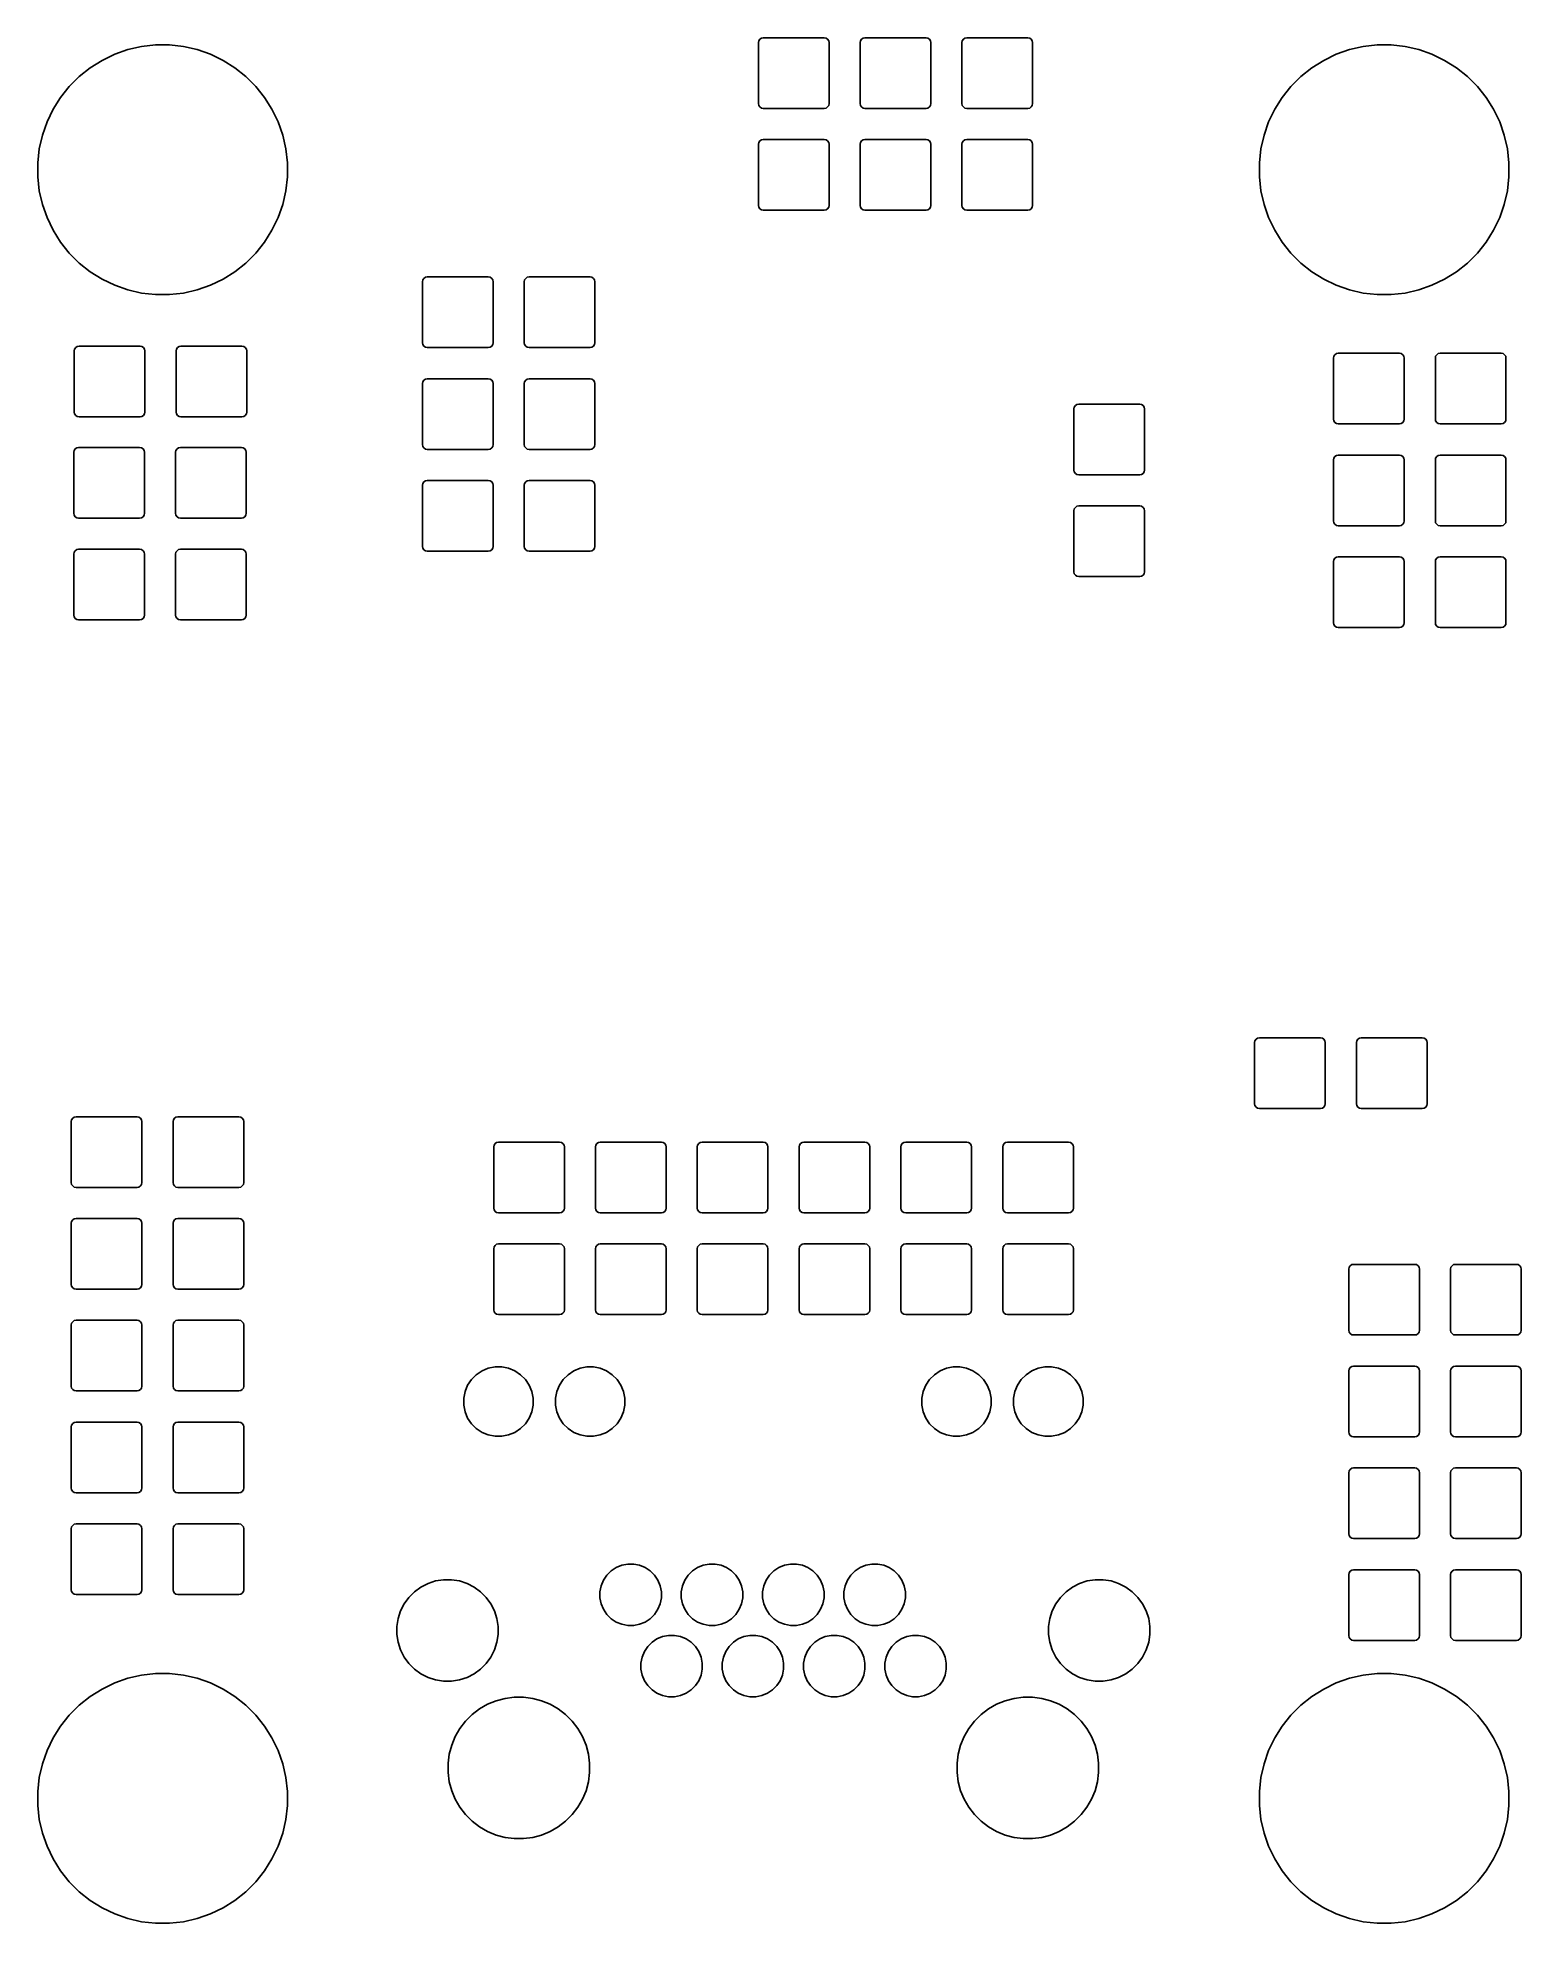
# Model space of a CAD drawing. Extents: x 0.08 to 1.53, y 0.08 to 1.93.
import ezdxf

# ---------------------------------------------------------------- set-up
doc = ezdxf.new("R2010")
doc.units = 0
doc.header["$MEASUREMENT"] = 0
doc.layers.add('BLACK', color=7, linetype='CONTINUOUS')

msp = doc.modelspace()

# ---------------------------------------------------------------- linework, layer by layer
at = {"layer": 'BLACK', "linetype": 'CONTINUOUS'}
for p, q in [((0.7853, 1.925), (0.7856, 1.9268)), ((0.7856, 1.9268), (0.7867, 1.9283)), ((0.7867, 1.9283), (0.7882, 1.9294)), ((0.7882, 1.9294), (0.79, 1.9297)), ((0.79, 1.9297), (0.85, 1.9297)), ((0.85, 1.9297), (0.8518, 1.9294)), ((0.8518, 1.9294), (0.8533, 1.9283)), ((0.8533, 1.9283), (0.8544, 1.9268)), ((0.8544, 1.9268), (0.8547, 1.925)), ((0.8853, 1.925), (0.8856, 1.9268)), ((0.8856, 1.9268), (0.8867, 1.9283)), ((0.8867, 1.9283), (0.8882, 1.9294)), ((0.8882, 1.9294), (0.89, 1.9297)), ((0.89, 1.9297), (0.95, 1.9297)), ((0.95, 1.9297), (0.9518, 1.9294)), ((0.9518, 1.9294), (0.9533, 1.9283)), ((0.9533, 1.9283), (0.9544, 1.9268)), ((0.9544, 1.9268), (0.9547, 1.925)), ((0.9853, 1.925), (0.9856, 1.9268)), ((0.9856, 1.9268), (0.9867, 1.9283)), ((0.9867, 1.9283), (0.9882, 1.9294)), ((0.9882, 1.9294), (0.99, 1.9297)), ((0.99, 1.9297), (1.05, 1.9297)), ((1.05, 1.9297), (1.0518, 1.9294)), ((1.0518, 1.9294), (1.0533, 1.9283)), ((1.0533, 1.9283), (1.0544, 1.9268)), ((1.0544, 1.9268), (1.0547, 1.925)), ((0.1406, 1.9075), (0.153, 1.9135)), ((0.153, 1.9135), (0.166, 1.918)), ((0.166, 1.918), (0.1794, 1.9211)), ((0.1794, 1.9211), (0.1931, 1.9226)), ((0.1931, 1.9226), (0.2069, 1.9226)), ((0.2069, 1.9226), (0.2206, 1.9211)), ((0.2206, 1.9211), (0.234, 1.918)), ((0.234, 1.918), (0.247, 1.9135)), ((0.247, 1.9135), (0.2594, 1.9075)), ((0.7853, 1.865), (0.7853, 1.925)), ((0.8547, 1.925), (0.8547, 1.865)), ((0.8853, 1.865), (0.8853, 1.925)), ((0.9547, 1.925), (0.9547, 1.865)), ((0.9853, 1.865), (0.9853, 1.925)), ((1.0547, 1.925), (1.0547, 1.865)), ((1.3406, 1.9075), (1.353, 1.9135)), ((1.353, 1.9135), (1.366, 1.918)), ((1.366, 1.918), (1.3794, 1.9211)), ((1.3794, 1.9211), (1.3931, 1.9226)), ((1.3931, 1.9226), (1.4069, 1.9226)), ((1.4069, 1.9226), (1.4206, 1.9211)), ((1.4206, 1.9211), (1.434, 1.918)), ((1.434, 1.918), (1.447, 1.9135)), ((1.447, 1.9135), (1.4594, 1.9075)), ((0.1084, 1.8819), (0.1181, 1.8916)), ((0.1181, 1.8916), (0.1289, 1.9002)), ((0.1289, 1.9002), (0.1406, 1.9075)), ((0.2594, 1.9075), (0.2711, 1.9002)), ((0.2711, 1.9002), (0.2819, 1.8916)), ((0.2819, 1.8916), (0.2916, 1.8819)), ((1.3084, 1.8819), (1.3181, 1.8916)), ((1.3181, 1.8916), (1.3289, 1.9002)), ((1.3289, 1.9002), (1.3406, 1.9075)), ((1.4594, 1.9075), (1.4711, 1.9002)), ((1.4711, 1.9002), (1.4819, 1.8916)), ((1.4819, 1.8916), (1.4916, 1.8819)), ((0.0925, 1.8594), (0.0998, 1.8711)), ((0.0998, 1.8711), (0.1084, 1.8819)), ((0.2916, 1.8819), (0.3002, 1.8711)), ((0.3002, 1.8711), (0.3075, 1.8594)), ((1.2925, 1.8594), (1.2998, 1.8711)), ((1.2998, 1.8711), (1.3084, 1.8819)), ((1.4916, 1.8819), (1.5002, 1.8711)), ((1.5002, 1.8711), (1.5075, 1.8594)), ((0.0865, 1.847), (0.0925, 1.8594)), ((0.3075, 1.8594), (0.3135, 1.847)), ((0.7856, 1.8632), (0.7853, 1.865)), ((0.7867, 1.8617), (0.7856, 1.8632)), ((0.7882, 1.8606), (0.7867, 1.8617)), ((0.79, 1.8603), (0.7882, 1.8606)), ((0.85, 1.8603), (0.79, 1.8603)), ((0.8518, 1.8606), (0.85, 1.8603)), ((0.8533, 1.8617), (0.8518, 1.8606)), ((0.8544, 1.8632), (0.8533, 1.8617)), ((0.8547, 1.865), (0.8544, 1.8632)), ((0.8856, 1.8632), (0.8853, 1.865)), ((0.8867, 1.8617), (0.8856, 1.8632)), ((0.8882, 1.8606), (0.8867, 1.8617)), ((0.89, 1.8603), (0.8882, 1.8606)), ((0.95, 1.8603), (0.89, 1.8603)), ((0.9518, 1.8606), (0.95, 1.8603)), ((0.9533, 1.8617), (0.9518, 1.8606)), ((0.9544, 1.8632), (0.9533, 1.8617)), ((0.9547, 1.865), (0.9544, 1.8632)), ((0.9856, 1.8632), (0.9853, 1.865)), ((0.9867, 1.8617), (0.9856, 1.8632)), ((0.9882, 1.8606), (0.9867, 1.8617)), ((0.99, 1.8603), (0.9882, 1.8606)), ((1.05, 1.8603), (0.99, 1.8603)), ((1.0518, 1.8606), (1.05, 1.8603)), ((1.0533, 1.8617), (1.0518, 1.8606)), ((1.0544, 1.8632), (1.0533, 1.8617)), ((1.0547, 1.865), (1.0544, 1.8632)), ((1.2865, 1.847), (1.2925, 1.8594)), ((1.5075, 1.8594), (1.5135, 1.847)), ((0.0789, 1.8206), (0.082, 1.834)), ((0.082, 1.834), (0.0865, 1.847)), ((0.3135, 1.847), (0.318, 1.834)), ((0.318, 1.834), (0.3211, 1.8206)), ((1.2789, 1.8206), (1.282, 1.834)), ((1.282, 1.834), (1.2865, 1.847)), ((1.5135, 1.847), (1.518, 1.834)), ((1.518, 1.834), (1.5211, 1.8206)), ((0.0774, 1.8069), (0.0789, 1.8206)), ((0.3211, 1.8206), (0.3226, 1.8069)), ((0.7853, 1.825), (0.7856, 1.8268)), ((0.7853, 1.765), (0.7853, 1.825)), ((0.7856, 1.8268), (0.7867, 1.8283)), ((0.7867, 1.8283), (0.7882, 1.8294)), ((0.7882, 1.8294), (0.79, 1.8297)), ((0.79, 1.8297), (0.85, 1.8297)), ((0.85, 1.8297), (0.8518, 1.8294)), ((0.8518, 1.8294), (0.8533, 1.8283)), ((0.8533, 1.8283), (0.8544, 1.8268)), ((0.8544, 1.8268), (0.8547, 1.825)), ((0.8547, 1.825), (0.8547, 1.765)), ((0.8853, 1.825), (0.8856, 1.8268)), ((0.8853, 1.765), (0.8853, 1.825)), ((0.8856, 1.8268), (0.8867, 1.8283)), ((0.8867, 1.8283), (0.8882, 1.8294)), ((0.8882, 1.8294), (0.89, 1.8297)), ((0.89, 1.8297), (0.95, 1.8297)), ((0.95, 1.8297), (0.9518, 1.8294)), ((0.9518, 1.8294), (0.9533, 1.8283)), ((0.9533, 1.8283), (0.9544, 1.8268)), ((0.9544, 1.8268), (0.9547, 1.825)), ((0.9547, 1.825), (0.9547, 1.765)), ((0.9853, 1.825), (0.9856, 1.8268)), ((0.9853, 1.765), (0.9853, 1.825)), ((0.9856, 1.8268), (0.9867, 1.8283)), ((0.9867, 1.8283), (0.9882, 1.8294)), ((0.9882, 1.8294), (0.99, 1.8297)), ((0.99, 1.8297), (1.05, 1.8297)), ((1.05, 1.8297), (1.0518, 1.8294)), ((1.0518, 1.8294), (1.0533, 1.8283)), ((1.0533, 1.8283), (1.0544, 1.8268)), ((1.0544, 1.8268), (1.0547, 1.825)), ((1.0547, 1.825), (1.0547, 1.765)), ((1.2774, 1.8069), (1.2789, 1.8206)), ((1.5211, 1.8206), (1.5226, 1.8069)), ((0.0774, 1.7931), (0.0774, 1.8069)), ((0.3226, 1.8069), (0.3226, 1.7931)), ((1.2774, 1.7931), (1.2774, 1.8069)), ((1.5226, 1.8069), (1.5226, 1.7931)), ((0.0789, 1.7794), (0.0774, 1.7931)), ((0.082, 1.766), (0.0789, 1.7794)), ((0.3211, 1.7794), (0.318, 1.766)), ((0.3226, 1.7931), (0.3211, 1.7794)), ((1.2789, 1.7794), (1.2774, 1.7931)), ((1.282, 1.766), (1.2789, 1.7794)), ((1.5211, 1.7794), (1.518, 1.766)), ((1.5226, 1.7931), (1.5211, 1.7794)), ((0.0865, 1.753), (0.082, 1.766)), ((0.318, 1.766), (0.3135, 1.753)), ((0.7856, 1.7632), (0.7853, 1.765)), ((0.7867, 1.7617), (0.7856, 1.7632)), ((0.7882, 1.7606), (0.7867, 1.7617)), ((0.79, 1.7603), (0.7882, 1.7606)), ((0.85, 1.7603), (0.79, 1.7603)), ((0.8518, 1.7606), (0.85, 1.7603)), ((0.8533, 1.7617), (0.8518, 1.7606)), ((0.8544, 1.7632), (0.8533, 1.7617)), ((0.8547, 1.765), (0.8544, 1.7632)), ((0.8856, 1.7632), (0.8853, 1.765)), ((0.8867, 1.7617), (0.8856, 1.7632)), ((0.8882, 1.7606), (0.8867, 1.7617)), ((0.89, 1.7603), (0.8882, 1.7606)), ((0.95, 1.7603), (0.89, 1.7603)), ((0.9518, 1.7606), (0.95, 1.7603)), ((0.9533, 1.7617), (0.9518, 1.7606)), ((0.9544, 1.7632), (0.9533, 1.7617)), ((0.9547, 1.765), (0.9544, 1.7632)), ((0.9856, 1.7632), (0.9853, 1.765)), ((0.9867, 1.7617), (0.9856, 1.7632)), ((0.9882, 1.7606), (0.9867, 1.7617)), ((0.99, 1.7603), (0.9882, 1.7606)), ((1.05, 1.7603), (0.99, 1.7603)), ((1.0518, 1.7606), (1.05, 1.7603)), ((1.0533, 1.7617), (1.0518, 1.7606)), ((1.0544, 1.7632), (1.0533, 1.7617)), ((1.0547, 1.765), (1.0544, 1.7632)), ((1.2865, 1.753), (1.282, 1.766)), ((1.518, 1.766), (1.5135, 1.753)), ((0.0925, 1.7406), (0.0865, 1.753)), ((0.3135, 1.753), (0.3075, 1.7406)), ((1.2925, 1.7406), (1.2865, 1.753)), ((1.5135, 1.753), (1.5075, 1.7406)), ((0.0998, 1.7289), (0.0925, 1.7406)), ((0.1084, 1.7181), (0.0998, 1.7289)), ((0.3002, 1.7289), (0.2916, 1.7181)), ((0.3075, 1.7406), (0.3002, 1.7289)), ((1.2998, 1.7289), (1.2925, 1.7406)), ((1.3084, 1.7181), (1.2998, 1.7289)), ((1.5002, 1.7289), (1.4916, 1.7181)), ((1.5075, 1.7406), (1.5002, 1.7289)), ((0.1181, 1.7084), (0.1084, 1.7181)), ((0.1289, 1.6998), (0.1181, 1.7084)), ((0.2819, 1.7084), (0.2711, 1.6998)), ((0.2916, 1.7181), (0.2819, 1.7084)), ((1.3181, 1.7084), (1.3084, 1.7181)), ((1.3289, 1.6998), (1.3181, 1.7084)), ((1.4819, 1.7084), (1.4711, 1.6998)), ((1.4916, 1.7181), (1.4819, 1.7084)), ((0.1406, 1.6925), (0.1289, 1.6998)), ((0.153, 1.6865), (0.1406, 1.6925)), ((0.166, 1.682), (0.153, 1.6865)), ((0.247, 1.6865), (0.234, 1.682)), ((0.2594, 1.6925), (0.247, 1.6865)), ((0.2711, 1.6998), (0.2594, 1.6925)), ((0.4553, 1.69), (0.4556, 1.6918)), ((0.4553, 1.63), (0.4553, 1.69)), ((0.4556, 1.6918), (0.4567, 1.6933)), ((0.4567, 1.6933), (0.4582, 1.6944)), ((0.4582, 1.6944), (0.46, 1.6947)), ((0.46, 1.6947), (0.52, 1.6947)), ((0.52, 1.6947), (0.5218, 1.6944)), ((0.5218, 1.6944), (0.5233, 1.6933)), ((0.5233, 1.6933), (0.5244, 1.6918)), ((0.5244, 1.6918), (0.5247, 1.69)), ((0.5247, 1.69), (0.5247, 1.63)), ((0.5553, 1.69), (0.5556, 1.6918)), ((0.5553, 1.63), (0.5553, 1.69)), ((0.5556, 1.6918), (0.5567, 1.6933)), ((0.5567, 1.6933), (0.5582, 1.6944)), ((0.5582, 1.6944), (0.56, 1.6947)), ((0.56, 1.6947), (0.62, 1.6947)), ((0.62, 1.6947), (0.6218, 1.6944)), ((0.6218, 1.6944), (0.6233, 1.6933)), ((0.6233, 1.6933), (0.6244, 1.6918)), ((0.6244, 1.6918), (0.6247, 1.69)), ((0.6247, 1.69), (0.6247, 1.63)), ((1.3406, 1.6925), (1.3289, 1.6998)), ((1.353, 1.6865), (1.3406, 1.6925)), ((1.366, 1.682), (1.353, 1.6865)), ((1.447, 1.6865), (1.434, 1.682)), ((1.4594, 1.6925), (1.447, 1.6865)), ((1.4711, 1.6998), (1.4594, 1.6925)), ((0.1794, 1.6789), (0.166, 1.682)), ((0.1931, 1.6774), (0.1794, 1.6789)), ((0.2069, 1.6774), (0.1931, 1.6774)), ((0.2206, 1.6789), (0.2069, 1.6774)), ((0.234, 1.682), (0.2206, 1.6789)), ((1.3794, 1.6789), (1.366, 1.682)), ((1.3931, 1.6774), (1.3794, 1.6789)), ((1.4069, 1.6774), (1.3931, 1.6774)), ((1.4206, 1.6789), (1.4069, 1.6774)), ((1.434, 1.682), (1.4206, 1.6789)), ((0.1133, 1.622), (0.1136, 1.6238)), ((0.1133, 1.562), (0.1133, 1.622)), ((0.1136, 1.6238), (0.1147, 1.6253)), ((0.1147, 1.6253), (0.1162, 1.6264)), ((0.1162, 1.6264), (0.118, 1.6267)), ((0.118, 1.6267), (0.178, 1.6267)), ((0.178, 1.6267), (0.1798, 1.6264)), ((0.1798, 1.6264), (0.1813, 1.6253)), ((0.1813, 1.6253), (0.1824, 1.6238)), ((0.1824, 1.6238), (0.1827, 1.622)), ((0.1827, 1.622), (0.1827, 1.562)), ((0.2133, 1.622), (0.2136, 1.6238)), ((0.2133, 1.562), (0.2133, 1.622)), ((0.2136, 1.6238), (0.2147, 1.6253)), ((0.2147, 1.6253), (0.2162, 1.6264)), ((0.2162, 1.6264), (0.218, 1.6267)), ((0.218, 1.6267), (0.278, 1.6267)), ((0.278, 1.6267), (0.2798, 1.6264)), ((0.2798, 1.6264), (0.2813, 1.6253)), ((0.2813, 1.6253), (0.2824, 1.6238)), ((0.2824, 1.6238), (0.2827, 1.622)), ((0.2827, 1.622), (0.2827, 1.562)), ((0.4556, 1.6282), (0.4553, 1.63)), ((0.4567, 1.6267), (0.4556, 1.6282)), ((0.4582, 1.6256), (0.4567, 1.6267)), ((0.46, 1.6253), (0.4582, 1.6256)), ((0.52, 1.6253), (0.46, 1.6253)), ((0.5218, 1.6256), (0.52, 1.6253)), ((0.5233, 1.6267), (0.5218, 1.6256)), ((0.5244, 1.6282), (0.5233, 1.6267)), ((0.5247, 1.63), (0.5244, 1.6282)), ((0.5556, 1.6282), (0.5553, 1.63)), ((0.5567, 1.6267), (0.5556, 1.6282)), ((0.5582, 1.6256), (0.5567, 1.6267)), ((0.56, 1.6253), (0.5582, 1.6256)), ((0.62, 1.6253), (0.56, 1.6253)), ((0.6218, 1.6256), (0.62, 1.6253)), ((0.6233, 1.6267), (0.6218, 1.6256)), ((0.6244, 1.6282), (0.6233, 1.6267)), ((0.6247, 1.63), (0.6244, 1.6282)), ((1.3503, 1.615), (1.3506, 1.6168)), ((1.3503, 1.555), (1.3503, 1.615)), ((1.3506, 1.6168), (1.3517, 1.6183)), ((1.3517, 1.6183), (1.3532, 1.6194)), ((1.3532, 1.6194), (1.355, 1.6197)), ((1.355, 1.6197), (1.415, 1.6197)), ((1.415, 1.6197), (1.4168, 1.6194)), ((1.4168, 1.6194), (1.4183, 1.6183)), ((1.4183, 1.6183), (1.4194, 1.6168)), ((1.4194, 1.6168), (1.4197, 1.615)), ((1.4197, 1.615), (1.4197, 1.555)), ((1.4503, 1.615), (1.4506, 1.6168)), ((1.4503, 1.555), (1.4503, 1.615)), ((1.4506, 1.6168), (1.4517, 1.6183)), ((1.4517, 1.6183), (1.4532, 1.6194)), ((1.4532, 1.6194), (1.455, 1.6197)), ((1.455, 1.6197), (1.515, 1.6197)), ((1.515, 1.6197), (1.5168, 1.6194)), ((1.5168, 1.6194), (1.5183, 1.6183)), ((1.5183, 1.6183), (1.5194, 1.6168)), ((1.5194, 1.6168), (1.5197, 1.615)), ((1.5197, 1.615), (1.5197, 1.555)), ((0.4556, 1.5918), (0.4567, 1.5933)), ((0.4567, 1.5933), (0.4582, 1.5944)), ((0.4582, 1.5944), (0.46, 1.5947)), ((0.46, 1.5947), (0.52, 1.5947)), ((0.52, 1.5947), (0.5218, 1.5944)), ((0.5218, 1.5944), (0.5233, 1.5933)), ((0.5233, 1.5933), (0.5244, 1.5918)), ((0.5556, 1.5918), (0.5567, 1.5933)), ((0.5567, 1.5933), (0.5582, 1.5944)), ((0.5582, 1.5944), (0.56, 1.5947)), ((0.56, 1.5947), (0.62, 1.5947)), ((0.62, 1.5947), (0.6218, 1.5944)), ((0.6218, 1.5944), (0.6233, 1.5933)), ((0.6233, 1.5933), (0.6244, 1.5918)), ((0.4553, 1.59), (0.4556, 1.5918)), ((0.4553, 1.53), (0.4553, 1.59)), ((0.5244, 1.5918), (0.5247, 1.59)), ((0.5247, 1.59), (0.5247, 1.53)), ((0.5553, 1.59), (0.5556, 1.5918)), ((0.5553, 1.53), (0.5553, 1.59)), ((0.6244, 1.5918), (0.6247, 1.59)), ((0.6247, 1.59), (0.6247, 1.53)), ((0.1136, 1.5602), (0.1133, 1.562)), ((0.1147, 1.5587), (0.1136, 1.5602)), ((0.1162, 1.5576), (0.1147, 1.5587)), ((0.118, 1.5573), (0.1162, 1.5576)), ((0.178, 1.5573), (0.118, 1.5573)), ((0.1798, 1.5576), (0.178, 1.5573)), ((0.1813, 1.5587), (0.1798, 1.5576)), ((0.1824, 1.5602), (0.1813, 1.5587)), ((0.1827, 1.562), (0.1824, 1.5602)), ((0.2136, 1.5602), (0.2133, 1.562)), ((0.2147, 1.5587), (0.2136, 1.5602)), ((0.2162, 1.5576), (0.2147, 1.5587)), ((0.218, 1.5573), (0.2162, 1.5576)), ((0.278, 1.5573), (0.218, 1.5573)), ((0.2798, 1.5576), (0.278, 1.5573)), ((0.2813, 1.5587), (0.2798, 1.5576)), ((0.2824, 1.5602), (0.2813, 1.5587)), ((0.2827, 1.562), (0.2824, 1.5602)), ((1.0953, 1.565), (1.0956, 1.5668)), ((1.0953, 1.505), (1.0953, 1.565)), ((1.0956, 1.5668), (1.0967, 1.5683)), ((1.0967, 1.5683), (1.0982, 1.5694)), ((1.0982, 1.5694), (1.1, 1.5697)), ((1.1, 1.5697), (1.16, 1.5697)), ((1.16, 1.5697), (1.1618, 1.5694)), ((1.1618, 1.5694), (1.1633, 1.5683)), ((1.1633, 1.5683), (1.1644, 1.5668)), ((1.1644, 1.5668), (1.1647, 1.565)), ((1.1647, 1.565), (1.1647, 1.505)), ((1.3506, 1.5532), (1.3503, 1.555)), ((1.3517, 1.5517), (1.3506, 1.5532)), ((1.3532, 1.5506), (1.3517, 1.5517)), ((1.355, 1.5503), (1.3532, 1.5506)), ((1.415, 1.5503), (1.355, 1.5503)), ((1.4168, 1.5506), (1.415, 1.5503)), ((1.4183, 1.5517), (1.4168, 1.5506)), ((1.4194, 1.5532), (1.4183, 1.5517)), ((1.4197, 1.555), (1.4194, 1.5532)), ((1.4506, 1.5532), (1.4503, 1.555)), ((1.4517, 1.5517), (1.4506, 1.5532)), ((1.4532, 1.5506), (1.4517, 1.5517)), ((1.455, 1.5503), (1.4532, 1.5506)), ((1.515, 1.5503), (1.455, 1.5503)), ((1.5168, 1.5506), (1.515, 1.5503)), ((1.5183, 1.5517), (1.5168, 1.5506)), ((1.5194, 1.5532), (1.5183, 1.5517)), ((1.5197, 1.555), (1.5194, 1.5532)), ((0.1128, 1.5225), (0.1131, 1.5243)), ((0.1128, 1.4625), (0.1128, 1.5225)), ((0.1131, 1.5243), (0.1142, 1.5258)), ((0.1142, 1.5258), (0.1157, 1.5269)), ((0.1157, 1.5269), (0.1175, 1.5272)), ((0.1175, 1.5272), (0.1775, 1.5272)), ((0.1775, 1.5272), (0.1793, 1.5269)), ((0.1793, 1.5269), (0.1808, 1.5258)), ((0.1808, 1.5258), (0.1819, 1.5243)), ((0.1819, 1.5243), (0.1822, 1.5225)), ((0.1822, 1.5225), (0.1822, 1.4625)), ((0.2128, 1.5225), (0.2131, 1.5243)), ((0.2128, 1.4625), (0.2128, 1.5225)), ((0.2131, 1.5243), (0.2142, 1.5258)), ((0.2142, 1.5258), (0.2157, 1.5269)), ((0.2157, 1.5269), (0.2175, 1.5272)), ((0.2175, 1.5272), (0.2775, 1.5272)), ((0.2775, 1.5272), (0.2793, 1.5269)), ((0.2793, 1.5269), (0.2808, 1.5258)), ((0.2808, 1.5258), (0.2819, 1.5243)), ((0.2819, 1.5243), (0.2822, 1.5225)), ((0.2822, 1.5225), (0.2822, 1.4625)), ((0.4556, 1.5282), (0.4553, 1.53)), ((0.4567, 1.5267), (0.4556, 1.5282)), ((0.4582, 1.5256), (0.4567, 1.5267)), ((0.46, 1.5253), (0.4582, 1.5256)), ((0.52, 1.5253), (0.46, 1.5253)), ((0.5218, 1.5256), (0.52, 1.5253)), ((0.5233, 1.5267), (0.5218, 1.5256)), ((0.5244, 1.5282), (0.5233, 1.5267)), ((0.5247, 1.53), (0.5244, 1.5282)), ((0.5556, 1.5282), (0.5553, 1.53)), ((0.5567, 1.5267), (0.5556, 1.5282)), ((0.5582, 1.5256), (0.5567, 1.5267)), ((0.56, 1.5253), (0.5582, 1.5256)), ((0.62, 1.5253), (0.56, 1.5253)), ((0.6218, 1.5256), (0.62, 1.5253)), ((0.6233, 1.5267), (0.6218, 1.5256)), ((0.6244, 1.5282), (0.6233, 1.5267)), ((0.6247, 1.53), (0.6244, 1.5282)), ((1.3517, 1.5183), (1.3532, 1.5194)), ((1.3532, 1.5194), (1.355, 1.5197)), ((1.355, 1.5197), (1.415, 1.5197)), ((1.415, 1.5197), (1.4168, 1.5194)), ((1.4168, 1.5194), (1.4183, 1.5183)), ((1.4517, 1.5183), (1.4532, 1.5194)), ((1.4532, 1.5194), (1.455, 1.5197)), ((1.455, 1.5197), (1.515, 1.5197)), ((1.515, 1.5197), (1.5168, 1.5194)), ((1.5168, 1.5194), (1.5183, 1.5183)), ((1.0956, 1.5032), (1.0953, 1.505)), ((1.0967, 1.5017), (1.0956, 1.5032)), ((1.0982, 1.5006), (1.0967, 1.5017)), ((1.1, 1.5003), (1.0982, 1.5006)), ((1.1618, 1.5006), (1.16, 1.5003)), ((1.1633, 1.5017), (1.1618, 1.5006)), ((1.1644, 1.5032), (1.1633, 1.5017)), ((1.1647, 1.505), (1.1644, 1.5032)), ((1.3503, 1.515), (1.3506, 1.5168)), ((1.3503, 1.455), (1.3503, 1.515)), ((1.3506, 1.5168), (1.3517, 1.5183)), ((1.4183, 1.5183), (1.4194, 1.5168)), ((1.4194, 1.5168), (1.4197, 1.515)), ((1.4197, 1.515), (1.4197, 1.455)), ((1.4503, 1.515), (1.4506, 1.5168)), ((1.4503, 1.455), (1.4503, 1.515)), ((1.4506, 1.5168), (1.4517, 1.5183)), ((1.5183, 1.5183), (1.5194, 1.5168)), ((1.5194, 1.5168), (1.5197, 1.515)), ((1.5197, 1.515), (1.5197, 1.455)), ((0.4553, 1.49), (0.4556, 1.4918)), ((0.4553, 1.43), (0.4553, 1.49)), ((0.4556, 1.4918), (0.4567, 1.4933)), ((0.4567, 1.4933), (0.4582, 1.4944)), ((0.4582, 1.4944), (0.46, 1.4947)), ((0.46, 1.4947), (0.52, 1.4947)), ((0.52, 1.4947), (0.5218, 1.4944)), ((0.5218, 1.4944), (0.5233, 1.4933)), ((0.5233, 1.4933), (0.5244, 1.4918)), ((0.5244, 1.4918), (0.5247, 1.49)), ((0.5247, 1.49), (0.5247, 1.43)), ((0.5553, 1.49), (0.5556, 1.4918)), ((0.5553, 1.43), (0.5553, 1.49)), ((0.5556, 1.4918), (0.5567, 1.4933)), ((0.5567, 1.4933), (0.5582, 1.4944)), ((0.5582, 1.4944), (0.56, 1.4947)), ((0.56, 1.4947), (0.62, 1.4947)), ((0.62, 1.4947), (0.6218, 1.4944)), ((0.6218, 1.4944), (0.6233, 1.4933)), ((0.6233, 1.4933), (0.6244, 1.4918)), ((0.6244, 1.4918), (0.6247, 1.49)), ((0.6247, 1.49), (0.6247, 1.43)), ((1.16, 1.5003), (1.1, 1.5003)), ((1.0953, 1.465), (1.0956, 1.4668)), ((1.0953, 1.405), (1.0953, 1.465)), ((1.0956, 1.4668), (1.0967, 1.4683)), ((1.0967, 1.4683), (1.0982, 1.4694)), ((1.0982, 1.4694), (1.1, 1.4697)), ((1.1, 1.4697), (1.16, 1.4697)), ((1.16, 1.4697), (1.1618, 1.4694)), ((1.1618, 1.4694), (1.1633, 1.4683)), ((1.1633, 1.4683), (1.1644, 1.4668)), ((1.1644, 1.4668), (1.1647, 1.465)), ((1.1647, 1.465), (1.1647, 1.405)), ((0.1131, 1.4607), (0.1128, 1.4625)), ((0.1142, 1.4592), (0.1131, 1.4607)), ((0.1157, 1.4581), (0.1142, 1.4592)), ((0.1175, 1.4578), (0.1157, 1.4581)), ((0.1775, 1.4578), (0.1175, 1.4578)), ((0.1793, 1.4581), (0.1775, 1.4578)), ((0.1808, 1.4592), (0.1793, 1.4581)), ((0.1819, 1.4607), (0.1808, 1.4592)), ((0.1822, 1.4625), (0.1819, 1.4607)), ((0.2131, 1.4607), (0.2128, 1.4625)), ((0.2142, 1.4592), (0.2131, 1.4607)), ((0.2157, 1.4581), (0.2142, 1.4592)), ((0.2175, 1.4578), (0.2157, 1.4581)), ((0.2775, 1.4578), (0.2175, 1.4578)), ((0.2793, 1.4581), (0.2775, 1.4578)), ((0.2808, 1.4592), (0.2793, 1.4581)), ((0.2819, 1.4607), (0.2808, 1.4592)), ((0.2822, 1.4625), (0.2819, 1.4607)), ((1.3506, 1.4532), (1.3503, 1.455)), ((1.3517, 1.4517), (1.3506, 1.4532)), ((1.3532, 1.4506), (1.3517, 1.4517)), ((1.355, 1.4503), (1.3532, 1.4506)), ((1.415, 1.4503), (1.355, 1.4503)), ((1.4168, 1.4506), (1.415, 1.4503)), ((1.4183, 1.4517), (1.4168, 1.4506)), ((1.4194, 1.4532), (1.4183, 1.4517)), ((1.4197, 1.455), (1.4194, 1.4532)), ((1.4506, 1.4532), (1.4503, 1.455)), ((1.4517, 1.4517), (1.4506, 1.4532)), ((1.4532, 1.4506), (1.4517, 1.4517)), ((1.455, 1.4503), (1.4532, 1.4506)), ((1.515, 1.4503), (1.455, 1.4503)), ((1.5168, 1.4506), (1.515, 1.4503)), ((1.5183, 1.4517), (1.5168, 1.4506)), ((1.5194, 1.4532), (1.5183, 1.4517)), ((1.5197, 1.455), (1.5194, 1.4532)), ((0.1142, 1.4258), (0.1157, 1.4269)), ((0.1157, 1.4269), (0.1175, 1.4272)), ((0.1175, 1.4272), (0.1775, 1.4272)), ((0.1775, 1.4272), (0.1793, 1.4269)), ((0.1793, 1.4269), (0.1808, 1.4258)), ((0.2142, 1.4258), (0.2157, 1.4269)), ((0.2157, 1.4269), (0.2175, 1.4272)), ((0.2175, 1.4272), (0.2775, 1.4272)), ((0.2775, 1.4272), (0.2793, 1.4269)), ((0.2793, 1.4269), (0.2808, 1.4258)), ((0.4556, 1.4282), (0.4553, 1.43)), ((0.4567, 1.4267), (0.4556, 1.4282)), ((0.4582, 1.4256), (0.4567, 1.4267)), ((0.5233, 1.4267), (0.5218, 1.4256)), ((0.5244, 1.4282), (0.5233, 1.4267)), ((0.5247, 1.43), (0.5244, 1.4282)), ((0.5556, 1.4282), (0.5553, 1.43)), ((0.5567, 1.4267), (0.5556, 1.4282)), ((0.5582, 1.4256), (0.5567, 1.4267)), ((0.6233, 1.4267), (0.6218, 1.4256)), ((0.6244, 1.4282), (0.6233, 1.4267)), ((0.6247, 1.43), (0.6244, 1.4282)), ((0.1128, 1.4225), (0.1131, 1.4243)), ((0.1128, 1.3625), (0.1128, 1.4225)), ((0.1131, 1.4243), (0.1142, 1.4258)), ((0.1808, 1.4258), (0.1819, 1.4243)), ((0.1819, 1.4243), (0.1822, 1.4225)), ((0.1822, 1.4225), (0.1822, 1.3625)), ((0.2128, 1.4225), (0.2131, 1.4243)), ((0.2128, 1.3625), (0.2128, 1.4225)), ((0.2131, 1.4243), (0.2142, 1.4258)), ((0.2808, 1.4258), (0.2819, 1.4243)), ((0.2819, 1.4243), (0.2822, 1.4225)), ((0.2822, 1.4225), (0.2822, 1.3625)), ((0.46, 1.4253), (0.4582, 1.4256)), ((0.52, 1.4253), (0.46, 1.4253)), ((0.5218, 1.4256), (0.52, 1.4253)), ((0.56, 1.4253), (0.5582, 1.4256)), ((0.62, 1.4253), (0.56, 1.4253)), ((0.6218, 1.4256), (0.62, 1.4253)), ((1.3503, 1.415), (1.3506, 1.4168)), ((1.3503, 1.355), (1.3503, 1.415)), ((1.3506, 1.4168), (1.3517, 1.4183)), ((1.3517, 1.4183), (1.3532, 1.4194)), ((1.3532, 1.4194), (1.355, 1.4197)), ((1.355, 1.4197), (1.415, 1.4197)), ((1.415, 1.4197), (1.4168, 1.4194)), ((1.4168, 1.4194), (1.4183, 1.4183)), ((1.4183, 1.4183), (1.4194, 1.4168)), ((1.4194, 1.4168), (1.4197, 1.415)), ((1.4197, 1.415), (1.4197, 1.355)), ((1.4503, 1.415), (1.4506, 1.4168)), ((1.4503, 1.355), (1.4503, 1.415)), ((1.4506, 1.4168), (1.4517, 1.4183)), ((1.4517, 1.4183), (1.4532, 1.4194)), ((1.4532, 1.4194), (1.455, 1.4197)), ((1.455, 1.4197), (1.515, 1.4197)), ((1.515, 1.4197), (1.5168, 1.4194)), ((1.5168, 1.4194), (1.5183, 1.4183)), ((1.5183, 1.4183), (1.5194, 1.4168)), ((1.5194, 1.4168), (1.5197, 1.415)), ((1.5197, 1.415), (1.5197, 1.355)), ((1.0956, 1.4032), (1.0953, 1.405)), ((1.0967, 1.4017), (1.0956, 1.4032)), ((1.0982, 1.4006), (1.0967, 1.4017)), ((1.1, 1.4003), (1.0982, 1.4006)), ((1.16, 1.4003), (1.1, 1.4003)), ((1.1618, 1.4006), (1.16, 1.4003)), ((1.1633, 1.4017), (1.1618, 1.4006)), ((1.1644, 1.4032), (1.1633, 1.4017)), ((1.1647, 1.405), (1.1644, 1.4032)), ((0.1131, 1.3607), (0.1128, 1.3625)), ((0.1142, 1.3592), (0.1131, 1.3607)), ((0.1157, 1.3581), (0.1142, 1.3592)), ((0.1175, 1.3578), (0.1157, 1.3581)), ((0.1775, 1.3578), (0.1175, 1.3578)), ((0.1793, 1.3581), (0.1775, 1.3578)), ((0.1808, 1.3592), (0.1793, 1.3581)), ((0.1819, 1.3607), (0.1808, 1.3592)), ((0.1822, 1.3625), (0.1819, 1.3607)), ((0.2131, 1.3607), (0.2128, 1.3625)), ((0.2142, 1.3592), (0.2131, 1.3607)), ((0.2157, 1.3581), (0.2142, 1.3592)), ((0.2175, 1.3578), (0.2157, 1.3581)), ((0.2775, 1.3578), (0.2175, 1.3578)), ((0.2793, 1.3581), (0.2775, 1.3578)), ((0.2808, 1.3592), (0.2793, 1.3581)), ((0.2819, 1.3607), (0.2808, 1.3592)), ((0.2822, 1.3625), (0.2819, 1.3607)), ((1.3506, 1.3532), (1.3503, 1.355)), ((1.3517, 1.3517), (1.3506, 1.3532)), ((1.4194, 1.3532), (1.4183, 1.3517)), ((1.4197, 1.355), (1.4194, 1.3532)), ((1.4506, 1.3532), (1.4503, 1.355)), ((1.4517, 1.3517), (1.4506, 1.3532)), ((1.5194, 1.3532), (1.5183, 1.3517)), ((1.5197, 1.355), (1.5194, 1.3532)), ((1.3532, 1.3506), (1.3517, 1.3517)), ((1.355, 1.3503), (1.3532, 1.3506)), ((1.415, 1.3503), (1.355, 1.3503)), ((1.4168, 1.3506), (1.415, 1.3503)), ((1.4183, 1.3517), (1.4168, 1.3506)), ((1.4532, 1.3506), (1.4517, 1.3517)), ((1.455, 1.3503), (1.4532, 1.3506)), ((1.515, 1.3503), (1.455, 1.3503)), ((1.5168, 1.3506), (1.515, 1.3503)), ((1.5183, 1.3517), (1.5168, 1.3506)), ((1.2731, 0.9443), (1.2742, 0.9458)), ((1.2742, 0.9458), (1.2757, 0.9469)), ((1.2757, 0.9469), (1.2775, 0.9472)), ((1.2775, 0.9472), (1.3375, 0.9472)), ((1.3375, 0.9472), (1.3393, 0.9469)), ((1.3393, 0.9469), (1.3408, 0.9458)), ((1.3408, 0.9458), (1.3419, 0.9443)), ((1.3731, 0.9443), (1.3742, 0.9458)), ((1.3742, 0.9458), (1.3757, 0.9469)), ((1.3757, 0.9469), (1.3775, 0.9472)), ((1.3775, 0.9472), (1.4375, 0.9472)), ((1.4375, 0.9472), (1.4393, 0.9469)), ((1.4393, 0.9469), (1.4408, 0.9458)), ((1.4408, 0.9458), (1.4419, 0.9443)), ((1.2728, 0.9425), (1.2731, 0.9443)), ((1.2728, 0.8825), (1.2728, 0.9425)), ((1.3419, 0.9443), (1.3422, 0.9425)), ((1.3422, 0.9425), (1.3422, 0.8825)), ((1.3728, 0.9425), (1.3731, 0.9443)), ((1.3728, 0.8825), (1.3728, 0.9425)), ((1.4419, 0.9443), (1.4422, 0.9425)), ((1.4422, 0.9425), (1.4422, 0.8825)), ((1.2731, 0.8807), (1.2728, 0.8825)), ((1.2742, 0.8792), (1.2731, 0.8807)), ((1.2757, 0.8781), (1.2742, 0.8792)), ((1.2775, 0.8778), (1.2757, 0.8781)), ((1.3375, 0.8778), (1.2775, 0.8778)), ((1.3393, 0.8781), (1.3375, 0.8778)), ((1.3408, 0.8792), (1.3393, 0.8781)), ((1.3419, 0.8807), (1.3408, 0.8792)), ((1.3422, 0.8825), (1.3419, 0.8807)), ((1.3731, 0.8807), (1.3728, 0.8825)), ((1.3742, 0.8792), (1.3731, 0.8807)), ((1.3757, 0.8781), (1.3742, 0.8792)), ((1.3775, 0.8778), (1.3757, 0.8781)), ((1.4375, 0.8778), (1.3775, 0.8778)), ((1.4393, 0.8781), (1.4375, 0.8778)), ((1.4408, 0.8792), (1.4393, 0.8781)), ((1.4419, 0.8807), (1.4408, 0.8792)), ((1.4422, 0.8825), (1.4419, 0.8807)), ((0.1103, 0.865), (0.1106, 0.8668)), ((0.1103, 0.805), (0.1103, 0.865)), ((0.1106, 0.8668), (0.1117, 0.8683)), ((0.1117, 0.8683), (0.1132, 0.8694)), ((0.1132, 0.8694), (0.115, 0.8697)), ((0.115, 0.8697), (0.175, 0.8697)), ((0.175, 0.8697), (0.1768, 0.8694)), ((0.1768, 0.8694), (0.1783, 0.8683)), ((0.1783, 0.8683), (0.1794, 0.8668)), ((0.1794, 0.8668), (0.1797, 0.865)), ((0.1797, 0.865), (0.1797, 0.805)), ((0.2103, 0.865), (0.2106, 0.8668)), ((0.2103, 0.805), (0.2103, 0.865)), ((0.2106, 0.8668), (0.2117, 0.8683)), ((0.2117, 0.8683), (0.2132, 0.8694)), ((0.2132, 0.8694), (0.215, 0.8697)), ((0.215, 0.8697), (0.275, 0.8697)), ((0.275, 0.8697), (0.2768, 0.8694)), ((0.2768, 0.8694), (0.2783, 0.8683)), ((0.2783, 0.8683), (0.2794, 0.8668)), ((0.2794, 0.8668), (0.2797, 0.865)), ((0.2797, 0.865), (0.2797, 0.805)), ((0.5253, 0.84), (0.5256, 0.8418)), ((0.5253, 0.78), (0.5253, 0.84)), ((0.5256, 0.8418), (0.5267, 0.8433)), ((0.5267, 0.8433), (0.5282, 0.8444)), ((0.5282, 0.8444), (0.53, 0.8447)), ((0.53, 0.8447), (0.59, 0.8447)), ((0.59, 0.8447), (0.5918, 0.8444)), ((0.5918, 0.8444), (0.5933, 0.8433)), ((0.5933, 0.8433), (0.5944, 0.8418)), ((0.5944, 0.8418), (0.5947, 0.84)), ((0.5947, 0.84), (0.5947, 0.78)), ((0.6253, 0.84), (0.6256, 0.8418)), ((0.6253, 0.78), (0.6253, 0.84)), ((0.6256, 0.8418), (0.6267, 0.8433)), ((0.6267, 0.8433), (0.6282, 0.8444)), ((0.6282, 0.8444), (0.63, 0.8447)), ((0.63, 0.8447), (0.69, 0.8447)), ((0.69, 0.8447), (0.6918, 0.8444)), ((0.6918, 0.8444), (0.6933, 0.8433)), ((0.6933, 0.8433), (0.6944, 0.8418)), ((0.6944, 0.8418), (0.6947, 0.84)), ((0.6947, 0.84), (0.6947, 0.78)), ((0.7253, 0.84), (0.7256, 0.8418)), ((0.7253, 0.78), (0.7253, 0.84)), ((0.7256, 0.8418), (0.7267, 0.8433)), ((0.7267, 0.8433), (0.7282, 0.8444)), ((0.7282, 0.8444), (0.73, 0.8447)), ((0.73, 0.8447), (0.79, 0.8447)), ((0.79, 0.8447), (0.7918, 0.8444)), ((0.7918, 0.8444), (0.7933, 0.8433)), ((0.7933, 0.8433), (0.7944, 0.8418)), ((0.7944, 0.8418), (0.7947, 0.84)), ((0.7947, 0.84), (0.7947, 0.78)), ((0.8253, 0.84), (0.8256, 0.8418)), ((0.8253, 0.78), (0.8253, 0.84)), ((0.8256, 0.8418), (0.8267, 0.8433)), ((0.8267, 0.8433), (0.8282, 0.8444)), ((0.8282, 0.8444), (0.83, 0.8447)), ((0.83, 0.8447), (0.89, 0.8447)), ((0.89, 0.8447), (0.8918, 0.8444)), ((0.8918, 0.8444), (0.8933, 0.8433)), ((0.8933, 0.8433), (0.8944, 0.8418)), ((0.8944, 0.8418), (0.8947, 0.84)), ((0.8947, 0.84), (0.8947, 0.78)), ((0.9253, 0.84), (0.9256, 0.8418)), ((0.9253, 0.78), (0.9253, 0.84)), ((0.9256, 0.8418), (0.9267, 0.8433)), ((0.9267, 0.8433), (0.9282, 0.8444)), ((0.9282, 0.8444), (0.93, 0.8447)), ((0.93, 0.8447), (0.99, 0.8447)), ((0.99, 0.8447), (0.9918, 0.8444)), ((0.9918, 0.8444), (0.9933, 0.8433)), ((0.9933, 0.8433), (0.9944, 0.8418)), ((0.9944, 0.8418), (0.9947, 0.84)), ((0.9947, 0.84), (0.9947, 0.78)), ((1.0253, 0.84), (1.0256, 0.8418)), ((1.0253, 0.78), (1.0253, 0.84)), ((1.0256, 0.8418), (1.0267, 0.8433)), ((1.0267, 0.8433), (1.0282, 0.8444)), ((1.0282, 0.8444), (1.03, 0.8447)), ((1.03, 0.8447), (1.09, 0.8447)), ((1.09, 0.8447), (1.0918, 0.8444)), ((1.0918, 0.8444), (1.0933, 0.8433)), ((1.0933, 0.8433), (1.0944, 0.8418)), ((1.0944, 0.8418), (1.0947, 0.84)), ((1.0947, 0.84), (1.0947, 0.78)), ((0.1106, 0.8032), (0.1103, 0.805)), ((0.1117, 0.8017), (0.1106, 0.8032)), ((0.1132, 0.8006), (0.1117, 0.8017)), ((0.115, 0.8003), (0.1132, 0.8006)), ((0.175, 0.8003), (0.115, 0.8003)), ((0.1768, 0.8006), (0.175, 0.8003)), ((0.1783, 0.8017), (0.1768, 0.8006)), ((0.1794, 0.8032), (0.1783, 0.8017)), ((0.1797, 0.805), (0.1794, 0.8032)), ((0.2106, 0.8032), (0.2103, 0.805)), ((0.2117, 0.8017), (0.2106, 0.8032)), ((0.2132, 0.8006), (0.2117, 0.8017)), ((0.215, 0.8003), (0.2132, 0.8006)), ((0.275, 0.8003), (0.215, 0.8003)), ((0.2768, 0.8006), (0.275, 0.8003)), ((0.2783, 0.8017), (0.2768, 0.8006)), ((0.2794, 0.8032), (0.2783, 0.8017)), ((0.2797, 0.805), (0.2794, 0.8032)), ((0.5256, 0.7782), (0.5253, 0.78)), ((0.5267, 0.7767), (0.5256, 0.7782)), ((0.5944, 0.7782), (0.5933, 0.7767)), ((0.5947, 0.78), (0.5944, 0.7782)), ((0.6256, 0.7782), (0.6253, 0.78)), ((0.6267, 0.7767), (0.6256, 0.7782)), ((0.6944, 0.7782), (0.6933, 0.7767)), ((0.6947, 0.78), (0.6944, 0.7782)), ((0.7256, 0.7782), (0.7253, 0.78)), ((0.7267, 0.7767), (0.7256, 0.7782)), ((0.7944, 0.7782), (0.7933, 0.7767)), ((0.7947, 0.78), (0.7944, 0.7782)), ((0.8256, 0.7782), (0.8253, 0.78)), ((0.8267, 0.7767), (0.8256, 0.7782)), ((0.8944, 0.7782), (0.8933, 0.7767)), ((0.8947, 0.78), (0.8944, 0.7782)), ((0.9256, 0.7782), (0.9253, 0.78)), ((0.9267, 0.7767), (0.9256, 0.7782)), ((0.9944, 0.7782), (0.9933, 0.7767)), ((0.9947, 0.78), (0.9944, 0.7782)), ((1.0256, 0.7782), (1.0253, 0.78)), ((1.0267, 0.7767), (1.0256, 0.7782)), ((1.0944, 0.7782), (1.0933, 0.7767)), ((1.0947, 0.78), (1.0944, 0.7782)), ((0.1103, 0.765), (0.1106, 0.7668)), ((0.1103, 0.705), (0.1103, 0.765)), ((0.1106, 0.7668), (0.1117, 0.7683)), ((0.1117, 0.7683), (0.1132, 0.7694)), ((0.1132, 0.7694), (0.115, 0.7697)), ((0.115, 0.7697), (0.175, 0.7697)), ((0.175, 0.7697), (0.1768, 0.7694)), ((0.1768, 0.7694), (0.1783, 0.7683)), ((0.1783, 0.7683), (0.1794, 0.7668)), ((0.1794, 0.7668), (0.1797, 0.765)), ((0.1797, 0.765), (0.1797, 0.705)), ((0.2103, 0.765), (0.2106, 0.7668)), ((0.2103, 0.705), (0.2103, 0.765)), ((0.2106, 0.7668), (0.2117, 0.7683)), ((0.2117, 0.7683), (0.2132, 0.7694)), ((0.2132, 0.7694), (0.215, 0.7697)), ((0.215, 0.7697), (0.275, 0.7697)), ((0.275, 0.7697), (0.2768, 0.7694)), ((0.2768, 0.7694), (0.2783, 0.7683)), ((0.2783, 0.7683), (0.2794, 0.7668)), ((0.2794, 0.7668), (0.2797, 0.765)), ((0.2797, 0.765), (0.2797, 0.705)), ((0.5282, 0.7756), (0.5267, 0.7767)), ((0.53, 0.7753), (0.5282, 0.7756)), ((0.59, 0.7753), (0.53, 0.7753)), ((0.5918, 0.7756), (0.59, 0.7753)), ((0.5933, 0.7767), (0.5918, 0.7756)), ((0.6282, 0.7756), (0.6267, 0.7767)), ((0.63, 0.7753), (0.6282, 0.7756)), ((0.69, 0.7753), (0.63, 0.7753)), ((0.6918, 0.7756), (0.69, 0.7753)), ((0.6933, 0.7767), (0.6918, 0.7756)), ((0.7282, 0.7756), (0.7267, 0.7767)), ((0.73, 0.7753), (0.7282, 0.7756)), ((0.79, 0.7753), (0.73, 0.7753)), ((0.7918, 0.7756), (0.79, 0.7753)), ((0.7933, 0.7767), (0.7918, 0.7756)), ((0.8282, 0.7756), (0.8267, 0.7767)), ((0.83, 0.7753), (0.8282, 0.7756)), ((0.89, 0.7753), (0.83, 0.7753)), ((0.8918, 0.7756), (0.89, 0.7753)), ((0.8933, 0.7767), (0.8918, 0.7756)), ((0.9282, 0.7756), (0.9267, 0.7767)), ((0.93, 0.7753), (0.9282, 0.7756)), ((0.99, 0.7753), (0.93, 0.7753)), ((0.9918, 0.7756), (0.99, 0.7753)), ((0.9933, 0.7767), (0.9918, 0.7756)), ((1.0282, 0.7756), (1.0267, 0.7767)), ((1.03, 0.7753), (1.0282, 0.7756)), ((1.09, 0.7753), (1.03, 0.7753)), ((1.0918, 0.7756), (1.09, 0.7753)), ((1.0933, 0.7767), (1.0918, 0.7756)), ((0.5253, 0.74), (0.5256, 0.7418)), ((0.5256, 0.7418), (0.5267, 0.7433)), ((0.5267, 0.7433), (0.5282, 0.7444)), ((0.5282, 0.7444), (0.53, 0.7447)), ((0.53, 0.7447), (0.59, 0.7447)), ((0.59, 0.7447), (0.5918, 0.7444)), ((0.5918, 0.7444), (0.5933, 0.7433)), ((0.5933, 0.7433), (0.5944, 0.7418)), ((0.5944, 0.7418), (0.5947, 0.74)), ((0.6253, 0.74), (0.6256, 0.7418)), ((0.6256, 0.7418), (0.6267, 0.7433)), ((0.6267, 0.7433), (0.6282, 0.7444)), ((0.6282, 0.7444), (0.63, 0.7447)), ((0.63, 0.7447), (0.69, 0.7447)), ((0.69, 0.7447), (0.6918, 0.7444)), ((0.6918, 0.7444), (0.6933, 0.7433)), ((0.6933, 0.7433), (0.6944, 0.7418)), ((0.6944, 0.7418), (0.6947, 0.74)), ((0.7253, 0.74), (0.7256, 0.7418)), ((0.7256, 0.7418), (0.7267, 0.7433)), ((0.7267, 0.7433), (0.7282, 0.7444)), ((0.7282, 0.7444), (0.73, 0.7447)), ((0.73, 0.7447), (0.79, 0.7447)), ((0.79, 0.7447), (0.7918, 0.7444)), ((0.7918, 0.7444), (0.7933, 0.7433)), ((0.7933, 0.7433), (0.7944, 0.7418)), ((0.7944, 0.7418), (0.7947, 0.74)), ((0.8253, 0.74), (0.8256, 0.7418)), ((0.8256, 0.7418), (0.8267, 0.7433)), ((0.8267, 0.7433), (0.8282, 0.7444)), ((0.8282, 0.7444), (0.83, 0.7447)), ((0.83, 0.7447), (0.89, 0.7447)), ((0.89, 0.7447), (0.8918, 0.7444)), ((0.8918, 0.7444), (0.8933, 0.7433)), ((0.8933, 0.7433), (0.8944, 0.7418)), ((0.8944, 0.7418), (0.8947, 0.74)), ((0.9253, 0.74), (0.9256, 0.7418)), ((0.9256, 0.7418), (0.9267, 0.7433)), ((0.9267, 0.7433), (0.9282, 0.7444)), ((0.9282, 0.7444), (0.93, 0.7447)), ((0.93, 0.7447), (0.99, 0.7447)), ((0.99, 0.7447), (0.9918, 0.7444)), ((0.9918, 0.7444), (0.9933, 0.7433)), ((0.9933, 0.7433), (0.9944, 0.7418)), ((0.9944, 0.7418), (0.9947, 0.74)), ((1.0253, 0.74), (1.0256, 0.7418)), ((1.0256, 0.7418), (1.0267, 0.7433)), ((1.0267, 0.7433), (1.0282, 0.7444)), ((1.0282, 0.7444), (1.03, 0.7447)), ((1.03, 0.7447), (1.09, 0.7447)), ((1.09, 0.7447), (1.0918, 0.7444)), ((1.0918, 0.7444), (1.0933, 0.7433)), ((1.0933, 0.7433), (1.0944, 0.7418)), ((1.0944, 0.7418), (1.0947, 0.74)), ((0.5253, 0.68), (0.5253, 0.74)), ((0.5947, 0.74), (0.5947, 0.68)), ((0.6253, 0.68), (0.6253, 0.74)), ((0.6947, 0.74), (0.6947, 0.68)), ((0.7253, 0.68), (0.7253, 0.74)), ((0.7947, 0.74), (0.7947, 0.68)), ((0.8253, 0.68), (0.8253, 0.74)), ((0.8947, 0.74), (0.8947, 0.68)), ((0.9253, 0.68), (0.9253, 0.74)), ((0.9947, 0.74), (0.9947, 0.68)), ((1.0253, 0.68), (1.0253, 0.74)), ((1.0947, 0.74), (1.0947, 0.68)), ((1.3656, 0.7218), (1.3667, 0.7233)), ((1.3667, 0.7233), (1.3682, 0.7244)), ((1.3682, 0.7244), (1.37, 0.7247)), ((1.37, 0.7247), (1.43, 0.7247)), ((1.43, 0.7247), (1.4318, 0.7244)), ((1.4318, 0.7244), (1.4333, 0.7233)), ((1.4333, 0.7233), (1.4344, 0.7218)), ((1.4656, 0.7218), (1.4667, 0.7233)), ((1.4667, 0.7233), (1.4682, 0.7244)), ((1.4682, 0.7244), (1.47, 0.7247)), ((1.47, 0.7247), (1.53, 0.7247)), ((1.53, 0.7247), (1.5318, 0.7244)), ((1.5318, 0.7244), (1.5333, 0.7233)), ((1.5333, 0.7233), (1.5344, 0.7218)), ((0.1106, 0.7032), (0.1103, 0.705)), ((0.1797, 0.705), (0.1794, 0.7032)), ((0.2106, 0.7032), (0.2103, 0.705)), ((0.2797, 0.705), (0.2794, 0.7032)), ((1.3653, 0.72), (1.3656, 0.7218)), ((1.3653, 0.66), (1.3653, 0.72)), ((1.4344, 0.7218), (1.4347, 0.72)), ((1.4347, 0.72), (1.4347, 0.66)), ((1.4653, 0.72), (1.4656, 0.7218)), ((1.4653, 0.66), (1.4653, 0.72)), ((1.5344, 0.7218), (1.5347, 0.72)), ((1.5347, 0.72), (1.5347, 0.66)), ((0.1117, 0.7017), (0.1106, 0.7032)), ((0.1132, 0.7006), (0.1117, 0.7017)), ((0.115, 0.7003), (0.1132, 0.7006)), ((0.175, 0.7003), (0.115, 0.7003)), ((0.1768, 0.7006), (0.175, 0.7003)), ((0.1783, 0.7017), (0.1768, 0.7006)), ((0.1794, 0.7032), (0.1783, 0.7017)), ((0.2117, 0.7017), (0.2106, 0.7032)), ((0.2132, 0.7006), (0.2117, 0.7017)), ((0.215, 0.7003), (0.2132, 0.7006)), ((0.275, 0.7003), (0.215, 0.7003)), ((0.2768, 0.7006), (0.275, 0.7003)), ((0.2783, 0.7017), (0.2768, 0.7006)), ((0.2794, 0.7032), (0.2783, 0.7017)), ((0.1106, 0.6668), (0.1117, 0.6683)), ((0.1117, 0.6683), (0.1132, 0.6694)), ((0.1132, 0.6694), (0.115, 0.6697)), ((0.115, 0.6697), (0.175, 0.6697)), ((0.175, 0.6697), (0.1768, 0.6694)), ((0.1768, 0.6694), (0.1783, 0.6683)), ((0.1783, 0.6683), (0.1794, 0.6668)), ((0.2106, 0.6668), (0.2117, 0.6683)), ((0.2117, 0.6683), (0.2132, 0.6694)), ((0.2132, 0.6694), (0.215, 0.6697)), ((0.215, 0.6697), (0.275, 0.6697)), ((0.275, 0.6697), (0.2768, 0.6694)), ((0.2768, 0.6694), (0.2783, 0.6683)), ((0.2783, 0.6683), (0.2794, 0.6668)), ((0.5256, 0.6782), (0.5253, 0.68)), ((0.5267, 0.6767), (0.5256, 0.6782)), ((0.5282, 0.6756), (0.5267, 0.6767)), ((0.53, 0.6753), (0.5282, 0.6756)), ((0.59, 0.6753), (0.53, 0.6753)), ((0.5918, 0.6756), (0.59, 0.6753)), ((0.5933, 0.6767), (0.5918, 0.6756)), ((0.5944, 0.6782), (0.5933, 0.6767)), ((0.5947, 0.68), (0.5944, 0.6782)), ((0.6256, 0.6782), (0.6253, 0.68)), ((0.6267, 0.6767), (0.6256, 0.6782)), ((0.6282, 0.6756), (0.6267, 0.6767)), ((0.63, 0.6753), (0.6282, 0.6756)), ((0.69, 0.6753), (0.63, 0.6753)), ((0.6918, 0.6756), (0.69, 0.6753)), ((0.6933, 0.6767), (0.6918, 0.6756)), ((0.6944, 0.6782), (0.6933, 0.6767)), ((0.6947, 0.68), (0.6944, 0.6782)), ((0.7256, 0.6782), (0.7253, 0.68)), ((0.7267, 0.6767), (0.7256, 0.6782)), ((0.7282, 0.6756), (0.7267, 0.6767)), ((0.73, 0.6753), (0.7282, 0.6756)), ((0.79, 0.6753), (0.73, 0.6753)), ((0.7918, 0.6756), (0.79, 0.6753)), ((0.7933, 0.6767), (0.7918, 0.6756)), ((0.7944, 0.6782), (0.7933, 0.6767)), ((0.7947, 0.68), (0.7944, 0.6782)), ((0.8256, 0.6782), (0.8253, 0.68)), ((0.8267, 0.6767), (0.8256, 0.6782)), ((0.8282, 0.6756), (0.8267, 0.6767)), ((0.83, 0.6753), (0.8282, 0.6756)), ((0.89, 0.6753), (0.83, 0.6753)), ((0.8918, 0.6756), (0.89, 0.6753)), ((0.8933, 0.6767), (0.8918, 0.6756)), ((0.8944, 0.6782), (0.8933, 0.6767)), ((0.8947, 0.68), (0.8944, 0.6782)), ((0.9256, 0.6782), (0.9253, 0.68)), ((0.9267, 0.6767), (0.9256, 0.6782)), ((0.9282, 0.6756), (0.9267, 0.6767)), ((0.93, 0.6753), (0.9282, 0.6756)), ((0.99, 0.6753), (0.93, 0.6753)), ((0.9918, 0.6756), (0.99, 0.6753)), ((0.9933, 0.6767), (0.9918, 0.6756)), ((0.9944, 0.6782), (0.9933, 0.6767)), ((0.9947, 0.68), (0.9944, 0.6782)), ((1.0256, 0.6782), (1.0253, 0.68)), ((1.0267, 0.6767), (1.0256, 0.6782)), ((1.0282, 0.6756), (1.0267, 0.6767)), ((1.03, 0.6753), (1.0282, 0.6756)), ((1.09, 0.6753), (1.03, 0.6753)), ((1.0918, 0.6756), (1.09, 0.6753)), ((1.0933, 0.6767), (1.0918, 0.6756)), ((1.0944, 0.6782), (1.0933, 0.6767)), ((1.0947, 0.68), (1.0944, 0.6782)), ((0.1103, 0.665), (0.1106, 0.6668)), ((0.1103, 0.605), (0.1103, 0.665)), ((0.1794, 0.6668), (0.1797, 0.665)), ((0.1797, 0.665), (0.1797, 0.605)), ((0.2103, 0.665), (0.2106, 0.6668)), ((0.2103, 0.605), (0.2103, 0.665)), ((0.2794, 0.6668), (0.2797, 0.665)), ((0.2797, 0.665), (0.2797, 0.605)), ((1.3656, 0.6582), (1.3653, 0.66)), ((1.3667, 0.6567), (1.3656, 0.6582)), ((1.3682, 0.6556), (1.3667, 0.6567)), ((1.37, 0.6553), (1.3682, 0.6556)), ((1.43, 0.6553), (1.37, 0.6553)), ((1.4318, 0.6556), (1.43, 0.6553)), ((1.4333, 0.6567), (1.4318, 0.6556)), ((1.4344, 0.6582), (1.4333, 0.6567)), ((1.4347, 0.66), (1.4344, 0.6582)), ((1.4656, 0.6582), (1.4653, 0.66)), ((1.4667, 0.6567), (1.4656, 0.6582)), ((1.4682, 0.6556), (1.4667, 0.6567)), ((1.47, 0.6553), (1.4682, 0.6556)), ((1.53, 0.6553), (1.47, 0.6553)), ((1.5318, 0.6556), (1.53, 0.6553)), ((1.5333, 0.6567), (1.5318, 0.6556)), ((1.5344, 0.6582), (1.5333, 0.6567)), ((1.5347, 0.66), (1.5344, 0.6582)), ((0.4997, 0.606), (0.5034, 0.6116)), ((0.5034, 0.6116), (0.5082, 0.6163)), ((0.5082, 0.6163), (0.5138, 0.6201)), ((0.5138, 0.6201), (0.52, 0.6226)), ((0.52, 0.6226), (0.5266, 0.6239)), ((0.5266, 0.6239), (0.5333, 0.6239)), ((0.5333, 0.6239), (0.5399, 0.6226)), ((0.5399, 0.6226), (0.5461, 0.6201)), ((0.5461, 0.6201), (0.5517, 0.6163)), ((0.5517, 0.6163), (0.5564, 0.6116)), ((0.5564, 0.6116), (0.5601, 0.606)), ((0.5899, 0.606), (0.5936, 0.6116)), ((0.5936, 0.6116), (0.5983, 0.6163)), ((0.5983, 0.6163), (0.6039, 0.6201)), ((0.6039, 0.6201), (0.6101, 0.6226)), ((0.6101, 0.6226), (0.6167, 0.6239)), ((0.6167, 0.6239), (0.6234, 0.6239)), ((0.6234, 0.6239), (0.63, 0.6226)), ((0.63, 0.6226), (0.6362, 0.6201)), ((0.6362, 0.6201), (0.6418, 0.6163)), ((0.6418, 0.6163), (0.6466, 0.6116)), ((0.6466, 0.6116), (0.6503, 0.606)), ((0.9497, 0.606), (0.9534, 0.6116)), ((0.9534, 0.6116), (0.9582, 0.6163)), ((0.9582, 0.6163), (0.9638, 0.6201)), ((0.9638, 0.6201), (0.97, 0.6226)), ((0.97, 0.6226), (0.9766, 0.6239)), ((0.9766, 0.6239), (0.9833, 0.6239)), ((0.9833, 0.6239), (0.9899, 0.6226)), ((0.9899, 0.6226), (0.9961, 0.6201)), ((0.9961, 0.6201), (1.0017, 0.6163)), ((1.0017, 0.6163), (1.0064, 0.6116)), ((1.0064, 0.6116), (1.0101, 0.606)), ((1.0399, 0.606), (1.0436, 0.6116)), ((1.0436, 0.6116), (1.0483, 0.6163)), ((1.0483, 0.6163), (1.0539, 0.6201)), ((1.0539, 0.6201), (1.0601, 0.6226)), ((1.0601, 0.6226), (1.0667, 0.6239)), ((1.0667, 0.6239), (1.0734, 0.6239)), ((1.0734, 0.6239), (1.08, 0.6226)), ((1.08, 0.6226), (1.0862, 0.6201)), ((1.0862, 0.6201), (1.0918, 0.6163)), ((1.0918, 0.6163), (1.0966, 0.6116)), ((1.0966, 0.6116), (1.1003, 0.606)), ((1.3653, 0.62), (1.3656, 0.6218)), ((1.3653, 0.56), (1.3653, 0.62)), ((1.3656, 0.6218), (1.3667, 0.6233)), ((1.3667, 0.6233), (1.3682, 0.6244)), ((1.3682, 0.6244), (1.37, 0.6247)), ((1.37, 0.6247), (1.43, 0.6247)), ((1.43, 0.6247), (1.4318, 0.6244)), ((1.4318, 0.6244), (1.4333, 0.6233)), ((1.4333, 0.6233), (1.4344, 0.6218)), ((1.4344, 0.6218), (1.4347, 0.62)), ((1.4347, 0.62), (1.4347, 0.56)), ((1.4653, 0.62), (1.4656, 0.6218)), ((1.4653, 0.56), (1.4653, 0.62)), ((1.4656, 0.6218), (1.4667, 0.6233)), ((1.4667, 0.6233), (1.4682, 0.6244)), ((1.4682, 0.6244), (1.47, 0.6247)), ((1.47, 0.6247), (1.53, 0.6247)), ((1.53, 0.6247), (1.5318, 0.6244)), ((1.5318, 0.6244), (1.5333, 0.6233)), ((1.5333, 0.6233), (1.5344, 0.6218)), ((1.5344, 0.6218), (1.5347, 0.62)), ((1.5347, 0.62), (1.5347, 0.56)), ((0.1106, 0.6032), (0.1103, 0.605)), ((0.1117, 0.6017), (0.1106, 0.6032)), ((0.1132, 0.6006), (0.1117, 0.6017)), ((0.115, 0.6003), (0.1132, 0.6006)), ((0.175, 0.6003), (0.115, 0.6003)), ((0.1768, 0.6006), (0.175, 0.6003)), ((0.1783, 0.6017), (0.1768, 0.6006)), ((0.1794, 0.6032), (0.1783, 0.6017)), ((0.1797, 0.605), (0.1794, 0.6032)), ((0.2106, 0.6032), (0.2103, 0.605)), ((0.2117, 0.6017), (0.2106, 0.6032)), ((0.2132, 0.6006), (0.2117, 0.6017)), ((0.215, 0.6003), (0.2132, 0.6006)), ((0.275, 0.6003), (0.215, 0.6003)), ((0.2768, 0.6006), (0.275, 0.6003)), ((0.2783, 0.6017), (0.2768, 0.6006)), ((0.2794, 0.6032), (0.2783, 0.6017)), ((0.2797, 0.605), (0.2794, 0.6032)), ((0.4958, 0.5932), (0.4971, 0.5998)), ((0.4958, 0.5865), (0.4958, 0.5932)), ((0.4971, 0.5998), (0.4997, 0.606)), ((0.5601, 0.606), (0.5627, 0.5998)), ((0.5627, 0.5998), (0.564, 0.5932)), ((0.564, 0.5932), (0.564, 0.5865)), ((0.586, 0.5932), (0.5873, 0.5998)), ((0.586, 0.5865), (0.586, 0.5932)), ((0.5873, 0.5998), (0.5899, 0.606)), ((0.6503, 0.606), (0.6529, 0.5998)), ((0.6529, 0.5998), (0.6542, 0.5932)), ((0.6542, 0.5932), (0.6542, 0.5865)), ((0.9458, 0.5932), (0.9471, 0.5998)), ((0.9458, 0.5865), (0.9458, 0.5932)), ((0.9471, 0.5998), (0.9497, 0.606)), ((1.0101, 0.606), (1.0127, 0.5998)), ((1.0127, 0.5998), (1.014, 0.5932)), ((1.014, 0.5932), (1.014, 0.5865)), ((1.036, 0.5932), (1.0373, 0.5998)), ((1.036, 0.5865), (1.036, 0.5932)), ((1.0373, 0.5998), (1.0399, 0.606)), ((1.1003, 0.606), (1.1029, 0.5998)), ((1.1029, 0.5998), (1.1042, 0.5932)), ((1.1042, 0.5932), (1.1042, 0.5865)), ((0.4971, 0.5799), (0.4958, 0.5865)), ((0.4997, 0.5737), (0.4971, 0.5799)), ((0.5627, 0.5799), (0.5601, 0.5737)), ((0.564, 0.5865), (0.5627, 0.5799)), ((0.5873, 0.5799), (0.586, 0.5865)), ((0.5899, 0.5737), (0.5873, 0.5799)), ((0.6529, 0.5799), (0.6503, 0.5737)), ((0.6542, 0.5865), (0.6529, 0.5799)), ((0.9471, 0.5799), (0.9458, 0.5865)), ((0.9497, 0.5737), (0.9471, 0.5799)), ((1.0127, 0.5799), (1.0101, 0.5737)), ((1.014, 0.5865), (1.0127, 0.5799)), ((1.0373, 0.5799), (1.036, 0.5865)), ((1.0399, 0.5737), (1.0373, 0.5799)), ((1.1029, 0.5799), (1.1003, 0.5737)), ((1.1042, 0.5865), (1.1029, 0.5799)), ((0.1103, 0.565), (0.1106, 0.5668)), ((0.1103, 0.505), (0.1103, 0.565)), ((0.1106, 0.5668), (0.1117, 0.5683)), ((0.1117, 0.5683), (0.1132, 0.5694)), ((0.1132, 0.5694), (0.115, 0.5697)), ((0.115, 0.5697), (0.175, 0.5697)), ((0.175, 0.5697), (0.1768, 0.5694)), ((0.1768, 0.5694), (0.1783, 0.5683)), ((0.1783, 0.5683), (0.1794, 0.5668)), ((0.1794, 0.5668), (0.1797, 0.565)), ((0.1797, 0.565), (0.1797, 0.505)), ((0.2103, 0.565), (0.2106, 0.5668)), ((0.2103, 0.505), (0.2103, 0.565)), ((0.2106, 0.5668), (0.2117, 0.5683)), ((0.2117, 0.5683), (0.2132, 0.5694)), ((0.2132, 0.5694), (0.215, 0.5697)), ((0.215, 0.5697), (0.275, 0.5697)), ((0.275, 0.5697), (0.2768, 0.5694)), ((0.2768, 0.5694), (0.2783, 0.5683)), ((0.2783, 0.5683), (0.2794, 0.5668)), ((0.2794, 0.5668), (0.2797, 0.565)), ((0.2797, 0.565), (0.2797, 0.505)), ((0.5034, 0.5681), (0.4997, 0.5737)), ((0.5082, 0.5634), (0.5034, 0.5681)), ((0.5138, 0.5596), (0.5082, 0.5634)), ((0.52, 0.5571), (0.5138, 0.5596)), ((0.5266, 0.5558), (0.52, 0.5571)), ((0.5333, 0.5558), (0.5266, 0.5558)), ((0.5399, 0.5571), (0.5333, 0.5558)), ((0.5461, 0.5596), (0.5399, 0.5571)), ((0.5517, 0.5634), (0.5461, 0.5596)), ((0.5564, 0.5681), (0.5517, 0.5634)), ((0.5601, 0.5737), (0.5564, 0.5681)), ((0.5936, 0.5681), (0.5899, 0.5737)), ((0.5983, 0.5634), (0.5936, 0.5681)), ((0.6039, 0.5596), (0.5983, 0.5634)), ((0.6101, 0.5571), (0.6039, 0.5596)), ((0.6167, 0.5558), (0.6101, 0.5571)), ((0.6234, 0.5558), (0.6167, 0.5558)), ((0.63, 0.5571), (0.6234, 0.5558)), ((0.6362, 0.5596), (0.63, 0.5571)), ((0.6418, 0.5634), (0.6362, 0.5596)), ((0.6466, 0.5681), (0.6418, 0.5634)), ((0.6503, 0.5737), (0.6466, 0.5681)), ((0.9534, 0.5681), (0.9497, 0.5737)), ((0.9582, 0.5634), (0.9534, 0.5681)), ((0.9638, 0.5596), (0.9582, 0.5634)), ((0.97, 0.5571), (0.9638, 0.5596)), ((0.9766, 0.5558), (0.97, 0.5571)), ((0.9833, 0.5558), (0.9766, 0.5558)), ((0.9899, 0.5571), (0.9833, 0.5558)), ((0.9961, 0.5596), (0.9899, 0.5571)), ((1.0017, 0.5634), (0.9961, 0.5596)), ((1.0064, 0.5681), (1.0017, 0.5634)), ((1.0101, 0.5737), (1.0064, 0.5681)), ((1.0436, 0.5681), (1.0399, 0.5737)), ((1.0483, 0.5634), (1.0436, 0.5681)), ((1.0539, 0.5596), (1.0483, 0.5634)), ((1.0601, 0.5571), (1.0539, 0.5596)), ((1.0667, 0.5558), (1.0601, 0.5571)), ((1.0734, 0.5558), (1.0667, 0.5558)), ((1.08, 0.5571), (1.0734, 0.5558)), ((1.0862, 0.5596), (1.08, 0.5571)), ((1.0918, 0.5634), (1.0862, 0.5596)), ((1.0966, 0.5681), (1.0918, 0.5634)), ((1.1003, 0.5737), (1.0966, 0.5681)), ((1.3656, 0.5582), (1.3653, 0.56)), ((1.3667, 0.5567), (1.3656, 0.5582)), ((1.3682, 0.5556), (1.3667, 0.5567)), ((1.4333, 0.5567), (1.4318, 0.5556)), ((1.4344, 0.5582), (1.4333, 0.5567)), ((1.4347, 0.56), (1.4344, 0.5582)), ((1.4656, 0.5582), (1.4653, 0.56)), ((1.4667, 0.5567), (1.4656, 0.5582)), ((1.4682, 0.5556), (1.4667, 0.5567)), ((1.5333, 0.5567), (1.5318, 0.5556)), ((1.5344, 0.5582), (1.5333, 0.5567)), ((1.5347, 0.56), (1.5344, 0.5582)), ((1.37, 0.5553), (1.3682, 0.5556)), ((1.43, 0.5553), (1.37, 0.5553)), ((1.4318, 0.5556), (1.43, 0.5553)), ((1.47, 0.5553), (1.4682, 0.5556)), ((1.53, 0.5553), (1.47, 0.5553)), ((1.5318, 0.5556), (1.53, 0.5553)), ((1.3653, 0.52), (1.3656, 0.5218)), ((1.3653, 0.46), (1.3653, 0.52)), ((1.3656, 0.5218), (1.3667, 0.5233)), ((1.3667, 0.5233), (1.3682, 0.5244)), ((1.3682, 0.5244), (1.37, 0.5247)), ((1.37, 0.5247), (1.43, 0.5247)), ((1.43, 0.5247), (1.4318, 0.5244)), ((1.4318, 0.5244), (1.4333, 0.5233)), ((1.4333, 0.5233), (1.4344, 0.5218)), ((1.4344, 0.5218), (1.4347, 0.52)), ((1.4347, 0.52), (1.4347, 0.46)), ((1.4653, 0.52), (1.4656, 0.5218)), ((1.4653, 0.46), (1.4653, 0.52)), ((1.4656, 0.5218), (1.4667, 0.5233)), ((1.4667, 0.5233), (1.4682, 0.5244)), ((1.4682, 0.5244), (1.47, 0.5247)), ((1.47, 0.5247), (1.53, 0.5247)), ((1.53, 0.5247), (1.5318, 0.5244)), ((1.5318, 0.5244), (1.5333, 0.5233)), ((1.5333, 0.5233), (1.5344, 0.5218)), ((1.5344, 0.5218), (1.5347, 0.52)), ((1.5347, 0.52), (1.5347, 0.46)), ((0.1106, 0.5032), (0.1103, 0.505)), ((0.1117, 0.5017), (0.1106, 0.5032)), ((0.1132, 0.5006), (0.1117, 0.5017)), ((0.115, 0.5003), (0.1132, 0.5006)), ((0.175, 0.5003), (0.115, 0.5003)), ((0.1768, 0.5006), (0.175, 0.5003)), ((0.1783, 0.5017), (0.1768, 0.5006)), ((0.1794, 0.5032), (0.1783, 0.5017)), ((0.1797, 0.505), (0.1794, 0.5032)), ((0.2106, 0.5032), (0.2103, 0.505)), ((0.2117, 0.5017), (0.2106, 0.5032)), ((0.2132, 0.5006), (0.2117, 0.5017)), ((0.215, 0.5003), (0.2132, 0.5006)), ((0.275, 0.5003), (0.215, 0.5003)), ((0.2768, 0.5006), (0.275, 0.5003)), ((0.2783, 0.5017), (0.2768, 0.5006)), ((0.2794, 0.5032), (0.2783, 0.5017)), ((0.2797, 0.505), (0.2794, 0.5032)), ((0.1103, 0.465), (0.1106, 0.4668)), ((0.1103, 0.405), (0.1103, 0.465)), ((0.1106, 0.4668), (0.1117, 0.4683)), ((0.1117, 0.4683), (0.1132, 0.4694)), ((0.1132, 0.4694), (0.115, 0.4697)), ((0.115, 0.4697), (0.175, 0.4697)), ((0.175, 0.4697), (0.1768, 0.4694)), ((0.1768, 0.4694), (0.1783, 0.4683)), ((0.1783, 0.4683), (0.1794, 0.4668)), ((0.1794, 0.4668), (0.1797, 0.465)), ((0.1797, 0.465), (0.1797, 0.405)), ((0.2103, 0.465), (0.2106, 0.4668)), ((0.2103, 0.405), (0.2103, 0.465)), ((0.2106, 0.4668), (0.2117, 0.4683)), ((0.2117, 0.4683), (0.2132, 0.4694)), ((0.2132, 0.4694), (0.215, 0.4697)), ((0.215, 0.4697), (0.275, 0.4697)), ((0.275, 0.4697), (0.2768, 0.4694)), ((0.2768, 0.4694), (0.2783, 0.4683)), ((0.2783, 0.4683), (0.2794, 0.4668)), ((0.2794, 0.4668), (0.2797, 0.465)), ((0.2797, 0.465), (0.2797, 0.405)), ((1.3656, 0.4582), (1.3653, 0.46)), ((1.3667, 0.4567), (1.3656, 0.4582)), ((1.3682, 0.4556), (1.3667, 0.4567)), ((1.37, 0.4553), (1.3682, 0.4556)), ((1.43, 0.4553), (1.37, 0.4553)), ((1.4318, 0.4556), (1.43, 0.4553)), ((1.4333, 0.4567), (1.4318, 0.4556)), ((1.4344, 0.4582), (1.4333, 0.4567)), ((1.4347, 0.46), (1.4344, 0.4582)), ((1.4656, 0.4582), (1.4653, 0.46)), ((1.4667, 0.4567), (1.4656, 0.4582)), ((1.4682, 0.4556), (1.4667, 0.4567)), ((1.47, 0.4553), (1.4682, 0.4556)), ((1.53, 0.4553), (1.47, 0.4553)), ((1.5318, 0.4556), (1.53, 0.4553)), ((1.5333, 0.4567), (1.5318, 0.4556)), ((1.5344, 0.4582), (1.5333, 0.4567)), ((1.5347, 0.46), (1.5344, 0.4582)), ((0.6406, 0.4235), (0.6456, 0.4268)), ((0.6456, 0.4268), (0.651, 0.4291)), ((0.651, 0.4291), (0.6569, 0.4302)), ((0.6569, 0.4302), (0.6628, 0.4302)), ((0.6628, 0.4302), (0.6686, 0.4291)), ((0.6686, 0.4291), (0.6741, 0.4268)), ((0.6741, 0.4268), (0.6791, 0.4235)), ((0.7205, 0.4235), (0.7255, 0.4268)), ((0.7255, 0.4268), (0.731, 0.4291)), ((0.731, 0.4291), (0.7368, 0.4302)), ((0.7368, 0.4302), (0.7427, 0.4302)), ((0.7427, 0.4302), (0.7486, 0.4291)), ((0.7486, 0.4291), (0.7541, 0.4268)), ((0.7541, 0.4268), (0.759, 0.4235)), ((0.8005, 0.4235), (0.8054, 0.4268)), ((0.8054, 0.4268), (0.8109, 0.4291)), ((0.8109, 0.4291), (0.8167, 0.4302)), ((0.8167, 0.4302), (0.8227, 0.4302)), ((0.8227, 0.4302), (0.8285, 0.4291)), ((0.8285, 0.4291), (0.834, 0.4268)), ((0.834, 0.4268), (0.8389, 0.4235)), ((0.8804, 0.4235), (0.8853, 0.4268)), ((0.8853, 0.4268), (0.8908, 0.4291)), ((0.8908, 0.4291), (0.8966, 0.4302)), ((0.8966, 0.4302), (0.9026, 0.4302)), ((0.9026, 0.4302), (0.9084, 0.4291)), ((0.9084, 0.4291), (0.9139, 0.4268)), ((0.9139, 0.4268), (0.9188, 0.4235)), ((0.4474, 0.4031), (0.4538, 0.4077)), ((0.4538, 0.4077), (0.4608, 0.4112)), ((0.4608, 0.4112), (0.4682, 0.4137)), ((0.4682, 0.4137), (0.476, 0.4149)), ((0.476, 0.4149), (0.4838, 0.4149)), ((0.4838, 0.4149), (0.4916, 0.4137)), ((0.4916, 0.4137), (0.4991, 0.4112)), ((0.4991, 0.4112), (0.506, 0.4077)), ((0.506, 0.4077), (0.5124, 0.4031)), ((0.6297, 0.4031), (0.6308, 0.4089)), ((0.6308, 0.4089), (0.6331, 0.4144)), ((0.6331, 0.4144), (0.6364, 0.4193)), ((0.6364, 0.4193), (0.6406, 0.4235)), ((0.6791, 0.4235), (0.6833, 0.4193)), ((0.6833, 0.4193), (0.6866, 0.4144)), ((0.6866, 0.4144), (0.6889, 0.4089)), ((0.6889, 0.4089), (0.69, 0.4031)), ((0.7096, 0.4031), (0.7108, 0.4089)), ((0.7108, 0.4089), (0.713, 0.4144)), ((0.713, 0.4144), (0.7163, 0.4193)), ((0.7163, 0.4193), (0.7205, 0.4235)), ((0.759, 0.4235), (0.7632, 0.4193)), ((0.7632, 0.4193), (0.7665, 0.4144)), ((0.7665, 0.4144), (0.7688, 0.4089)), ((0.7688, 0.4089), (0.7699, 0.4031)), ((0.7895, 0.4031), (0.7907, 0.4089)), ((0.7907, 0.4089), (0.7929, 0.4144)), ((0.7929, 0.4144), (0.7963, 0.4193)), ((0.7963, 0.4193), (0.8005, 0.4235)), ((0.8389, 0.4235), (0.8431, 0.4193)), ((0.8431, 0.4193), (0.8464, 0.4144)), ((0.8464, 0.4144), (0.8487, 0.4089)), ((0.8487, 0.4089), (0.8499, 0.4031)), ((0.8694, 0.4031), (0.8706, 0.4089)), ((0.8706, 0.4089), (0.8729, 0.4144)), ((0.8729, 0.4144), (0.8762, 0.4193)), ((0.8762, 0.4193), (0.8804, 0.4235)), ((0.9188, 0.4235), (0.923, 0.4193)), ((0.923, 0.4193), (0.9263, 0.4144)), ((0.9263, 0.4144), (0.9286, 0.4089)), ((0.9286, 0.4089), (0.9298, 0.4031)), ((1.0876, 0.4031), (1.094, 0.4077)), ((1.094, 0.4077), (1.1009, 0.4112)), ((1.1009, 0.4112), (1.1084, 0.4137)), ((1.1084, 0.4137), (1.1162, 0.4149)), ((1.1162, 0.4149), (1.124, 0.4149)), ((1.124, 0.4149), (1.1318, 0.4137)), ((1.1318, 0.4137), (1.1392, 0.4112)), ((1.1392, 0.4112), (1.1462, 0.4077)), ((1.1462, 0.4077), (1.1526, 0.4031)), ((1.3653, 0.42), (1.3656, 0.4218)), ((1.3653, 0.36), (1.3653, 0.42)), ((1.3656, 0.4218), (1.3667, 0.4233)), ((1.3667, 0.4233), (1.3682, 0.4244)), ((1.3682, 0.4244), (1.37, 0.4247)), ((1.37, 0.4247), (1.43, 0.4247)), ((1.43, 0.4247), (1.4318, 0.4244)), ((1.4318, 0.4244), (1.4333, 0.4233)), ((1.4333, 0.4233), (1.4344, 0.4218)), ((1.4344, 0.4218), (1.4347, 0.42)), ((1.4347, 0.42), (1.4347, 0.36)), ((1.4653, 0.42), (1.4656, 0.4218)), ((1.4653, 0.36), (1.4653, 0.42)), ((1.4656, 0.4218), (1.4667, 0.4233)), ((1.4667, 0.4233), (1.4682, 0.4244)), ((1.4682, 0.4244), (1.47, 0.4247)), ((1.47, 0.4247), (1.53, 0.4247)), ((1.53, 0.4247), (1.5318, 0.4244)), ((1.5318, 0.4244), (1.5333, 0.4233)), ((1.5333, 0.4233), (1.5344, 0.4218)), ((1.5344, 0.4218), (1.5347, 0.42)), ((1.5347, 0.42), (1.5347, 0.36)), ((0.1106, 0.4032), (0.1103, 0.405)), ((0.1117, 0.4017), (0.1106, 0.4032)), ((0.1132, 0.4006), (0.1117, 0.4017)), ((0.115, 0.4003), (0.1132, 0.4006)), ((0.175, 0.4003), (0.115, 0.4003)), ((0.1768, 0.4006), (0.175, 0.4003)), ((0.1783, 0.4017), (0.1768, 0.4006)), ((0.1794, 0.4032), (0.1783, 0.4017)), ((0.1797, 0.405), (0.1794, 0.4032)), ((0.2106, 0.4032), (0.2103, 0.405)), ((0.2117, 0.4017), (0.2106, 0.4032)), ((0.2132, 0.4006), (0.2117, 0.4017)), ((0.215, 0.4003), (0.2132, 0.4006)), ((0.275, 0.4003), (0.215, 0.4003)), ((0.2768, 0.4006), (0.275, 0.4003)), ((0.2783, 0.4017), (0.2768, 0.4006)), ((0.2794, 0.4032), (0.2783, 0.4017)), ((0.2797, 0.405), (0.2794, 0.4032)), ((0.4337, 0.3842), (0.4373, 0.3912)), ((0.4373, 0.3912), (0.4419, 0.3975)), ((0.4419, 0.3975), (0.4474, 0.4031)), ((0.5124, 0.4031), (0.5179, 0.3975)), ((0.5179, 0.3975), (0.5226, 0.3912)), ((0.5226, 0.3912), (0.5261, 0.3842)), ((0.6297, 0.3971), (0.6297, 0.4031)), ((0.6308, 0.3913), (0.6297, 0.3971)), ((0.6331, 0.3858), (0.6308, 0.3913)), ((0.6889, 0.3913), (0.6866, 0.3858)), ((0.69, 0.3971), (0.6889, 0.3913)), ((0.69, 0.4031), (0.69, 0.3971)), ((0.7096, 0.3971), (0.7096, 0.4031)), ((0.7108, 0.3913), (0.7096, 0.3971)), ((0.713, 0.3858), (0.7108, 0.3913)), ((0.7688, 0.3913), (0.7665, 0.3858)), ((0.7699, 0.3971), (0.7688, 0.3913)), ((0.7699, 0.4031), (0.7699, 0.3971)), ((0.7895, 0.3971), (0.7895, 0.4031)), ((0.7907, 0.3913), (0.7895, 0.3971)), ((0.7929, 0.3858), (0.7907, 0.3913)), ((0.8487, 0.3913), (0.8464, 0.3858)), ((0.8499, 0.3971), (0.8487, 0.3913)), ((0.8499, 0.4031), (0.8499, 0.3971)), ((0.8694, 0.3971), (0.8694, 0.4031)), ((0.8706, 0.3913), (0.8694, 0.3971)), ((0.8729, 0.3858), (0.8706, 0.3913)), ((0.9286, 0.3913), (0.9263, 0.3858)), ((0.9298, 0.3971), (0.9286, 0.3913)), ((0.9298, 0.4031), (0.9298, 0.3971)), ((1.0739, 0.3842), (1.0774, 0.3912)), ((1.0774, 0.3912), (1.0821, 0.3975)), ((1.0821, 0.3975), (1.0876, 0.4031)), ((1.1526, 0.4031), (1.1581, 0.3975)), ((1.1581, 0.3975), (1.1627, 0.3912)), ((1.1627, 0.3912), (1.1663, 0.3842)), ((0.4301, 0.369), (0.4313, 0.3767)), ((0.4313, 0.3767), (0.4337, 0.3842)), ((0.5261, 0.3842), (0.5285, 0.3767)), ((0.5285, 0.3767), (0.5298, 0.369)), ((0.6364, 0.3808), (0.6331, 0.3858)), ((0.6406, 0.3766), (0.6364, 0.3808)), ((0.6456, 0.3733), (0.6406, 0.3766)), ((0.651, 0.3711), (0.6456, 0.3733)), ((0.6569, 0.3699), (0.651, 0.3711)), ((0.6686, 0.3711), (0.6628, 0.3699)), ((0.6741, 0.3733), (0.6686, 0.3711)), ((0.6791, 0.3766), (0.6741, 0.3733)), ((0.6833, 0.3808), (0.6791, 0.3766)), ((0.6866, 0.3858), (0.6833, 0.3808)), ((0.7163, 0.3808), (0.713, 0.3858)), ((0.7205, 0.3766), (0.7163, 0.3808)), ((0.7255, 0.3733), (0.7205, 0.3766)), ((0.731, 0.3711), (0.7255, 0.3733)), ((0.7368, 0.3699), (0.731, 0.3711)), ((0.7486, 0.3711), (0.7427, 0.3699)), ((0.7541, 0.3733), (0.7486, 0.3711)), ((0.759, 0.3766), (0.7541, 0.3733)), ((0.7632, 0.3808), (0.759, 0.3766)), ((0.7665, 0.3858), (0.7632, 0.3808)), ((0.7963, 0.3808), (0.7929, 0.3858)), ((0.8005, 0.3766), (0.7963, 0.3808)), ((0.8054, 0.3733), (0.8005, 0.3766)), ((0.8109, 0.3711), (0.8054, 0.3733)), ((0.8167, 0.3699), (0.8109, 0.3711)), ((0.8285, 0.3711), (0.8227, 0.3699)), ((0.834, 0.3733), (0.8285, 0.3711)), ((0.8389, 0.3766), (0.834, 0.3733)), ((0.8431, 0.3808), (0.8389, 0.3766)), ((0.8464, 0.3858), (0.8431, 0.3808)), ((0.8762, 0.3808), (0.8729, 0.3858)), ((0.8804, 0.3766), (0.8762, 0.3808)), ((0.8853, 0.3733), (0.8804, 0.3766)), ((0.8908, 0.3711), (0.8853, 0.3733)), ((0.8966, 0.3699), (0.8908, 0.3711)), ((0.9084, 0.3711), (0.9026, 0.3699)), ((0.9139, 0.3733), (0.9084, 0.3711)), ((0.9188, 0.3766), (0.9139, 0.3733)), ((0.923, 0.3808), (0.9188, 0.3766)), ((0.9263, 0.3858), (0.923, 0.3808)), ((1.0702, 0.369), (1.0715, 0.3767)), ((1.0715, 0.3767), (1.0739, 0.3842)), ((1.1663, 0.3842), (1.1687, 0.3767)), ((1.1687, 0.3767), (1.1699, 0.369)), ((0.4301, 0.3611), (0.4301, 0.369)), ((0.4313, 0.3534), (0.4301, 0.3611)), ((0.4337, 0.3459), (0.4313, 0.3534)), ((0.5285, 0.3534), (0.5261, 0.3459)), ((0.5298, 0.3611), (0.5285, 0.3534)), ((0.5298, 0.369), (0.5298, 0.3611)), ((0.6628, 0.3699), (0.6569, 0.3699)), ((0.6766, 0.3492), (0.6808, 0.3534)), ((0.6808, 0.3534), (0.6857, 0.3567)), ((0.6857, 0.3567), (0.6912, 0.359)), ((0.6912, 0.359), (0.697, 0.3602)), ((0.697, 0.3602), (0.703, 0.3602)), ((0.703, 0.3602), (0.7088, 0.359)), ((0.7088, 0.359), (0.7143, 0.3567)), ((0.7143, 0.3567), (0.7192, 0.3534)), ((0.7192, 0.3534), (0.7234, 0.3492)), ((0.7427, 0.3699), (0.7368, 0.3699)), ((0.7565, 0.3492), (0.7607, 0.3534)), ((0.7607, 0.3534), (0.7656, 0.3567)), ((0.7656, 0.3567), (0.7711, 0.359)), ((0.7711, 0.359), (0.7769, 0.3602)), ((0.7769, 0.3602), (0.7829, 0.3602)), ((0.7829, 0.3602), (0.7887, 0.359)), ((0.7887, 0.359), (0.7942, 0.3567)), ((0.7942, 0.3567), (0.7992, 0.3534)), ((0.7992, 0.3534), (0.8034, 0.3492)), ((0.8227, 0.3699), (0.8167, 0.3699)), ((0.8364, 0.3492), (0.8406, 0.3534)), ((0.8406, 0.3534), (0.8456, 0.3567)), ((0.8456, 0.3567), (0.851, 0.359)), ((0.851, 0.359), (0.8569, 0.3602)), ((0.8569, 0.3602), (0.8628, 0.3602)), ((0.8628, 0.3602), (0.8686, 0.359)), ((0.8686, 0.359), (0.8741, 0.3567)), ((0.8741, 0.3567), (0.8791, 0.3534)), ((0.8791, 0.3534), (0.8833, 0.3492)), ((0.9026, 0.3699), (0.8966, 0.3699)), ((0.9163, 0.3492), (0.9205, 0.3534)), ((0.9205, 0.3534), (0.9255, 0.3567)), ((0.9255, 0.3567), (0.931, 0.359)), ((0.931, 0.359), (0.9368, 0.3602)), ((0.9368, 0.3602), (0.9427, 0.3602)), ((0.9427, 0.3602), (0.9486, 0.359)), ((0.9486, 0.359), (0.9541, 0.3567)), ((0.9541, 0.3567), (0.959, 0.3534)), ((0.959, 0.3534), (0.9632, 0.3492)), ((1.0702, 0.3611), (1.0702, 0.369)), ((1.0715, 0.3534), (1.0702, 0.3611)), ((1.0739, 0.3459), (1.0715, 0.3534)), ((1.1687, 0.3534), (1.1663, 0.3459)), ((1.1699, 0.3611), (1.1687, 0.3534)), ((1.1699, 0.369), (1.1699, 0.3611)), ((1.3656, 0.3582), (1.3653, 0.36)), ((1.3667, 0.3567), (1.3656, 0.3582)), ((1.3682, 0.3556), (1.3667, 0.3567)), ((1.37, 0.3553), (1.3682, 0.3556)), ((1.43, 0.3553), (1.37, 0.3553)), ((1.4318, 0.3556), (1.43, 0.3553)), ((1.4333, 0.3567), (1.4318, 0.3556)), ((1.4344, 0.3582), (1.4333, 0.3567)), ((1.4347, 0.36), (1.4344, 0.3582)), ((1.4656, 0.3582), (1.4653, 0.36)), ((1.4667, 0.3567), (1.4656, 0.3582)), ((1.4682, 0.3556), (1.4667, 0.3567)), ((1.47, 0.3553), (1.4682, 0.3556)), ((1.53, 0.3553), (1.47, 0.3553)), ((1.5318, 0.3556), (1.53, 0.3553)), ((1.5333, 0.3567), (1.5318, 0.3556)), ((1.5344, 0.3582), (1.5333, 0.3567)), ((1.5347, 0.36), (1.5344, 0.3582)), ((0.4373, 0.3389), (0.4337, 0.3459)), ((0.4419, 0.3326), (0.4373, 0.3389)), ((0.5226, 0.3389), (0.5179, 0.3326)), ((0.5261, 0.3459), (0.5226, 0.3389)), ((0.6698, 0.333), (0.671, 0.3388)), ((0.671, 0.3388), (0.6733, 0.3443)), ((0.6733, 0.3443), (0.6766, 0.3492)), ((0.7234, 0.3492), (0.7267, 0.3443)), ((0.7267, 0.3443), (0.729, 0.3388)), ((0.729, 0.3388), (0.7302, 0.333)), ((0.7498, 0.333), (0.7509, 0.3388)), ((0.7509, 0.3388), (0.7532, 0.3443)), ((0.7532, 0.3443), (0.7565, 0.3492)), ((0.8034, 0.3492), (0.8067, 0.3443)), ((0.8067, 0.3443), (0.8089, 0.3388)), ((0.8089, 0.3388), (0.8101, 0.333)), ((0.8297, 0.333), (0.8308, 0.3388)), ((0.8308, 0.3388), (0.8331, 0.3443)), ((0.8331, 0.3443), (0.8364, 0.3492)), ((0.8833, 0.3492), (0.8866, 0.3443)), ((0.8866, 0.3443), (0.8889, 0.3388)), ((0.8889, 0.3388), (0.89, 0.333)), ((0.9096, 0.333), (0.9108, 0.3388)), ((0.9108, 0.3388), (0.913, 0.3443)), ((0.913, 0.3443), (0.9163, 0.3492)), ((0.9632, 0.3492), (0.9665, 0.3443)), ((0.9665, 0.3443), (0.9688, 0.3388)), ((0.9688, 0.3388), (0.9699, 0.333)), ((1.0774, 0.3389), (1.0739, 0.3459)), ((1.0821, 0.3326), (1.0774, 0.3389)), ((1.1627, 0.3389), (1.1581, 0.3326)), ((1.1663, 0.3459), (1.1627, 0.3389)), ((0.153, 0.3135), (0.166, 0.318)), ((0.166, 0.318), (0.1794, 0.3211)), ((0.1794, 0.3211), (0.1931, 0.3226)), ((0.1931, 0.3226), (0.2069, 0.3226)), ((0.2069, 0.3226), (0.2206, 0.3211)), ((0.2206, 0.3211), (0.234, 0.318)), ((0.234, 0.318), (0.247, 0.3135)), ((0.4474, 0.327), (0.4419, 0.3326)), ((0.4538, 0.3224), (0.4474, 0.327)), ((0.4608, 0.3188), (0.4538, 0.3224)), ((0.4682, 0.3164), (0.4608, 0.3188)), ((0.476, 0.3152), (0.4682, 0.3164)), ((0.4838, 0.3152), (0.476, 0.3152)), ((0.4916, 0.3164), (0.4838, 0.3152)), ((0.4991, 0.3188), (0.4916, 0.3164)), ((0.506, 0.3224), (0.4991, 0.3188)), ((0.5124, 0.327), (0.506, 0.3224)), ((0.5179, 0.3326), (0.5124, 0.327)), ((0.6698, 0.327), (0.6698, 0.333)), ((0.671, 0.3212), (0.6698, 0.327)), ((0.6733, 0.3157), (0.671, 0.3212)), ((0.6766, 0.3108), (0.6733, 0.3157)), ((0.7267, 0.3157), (0.7234, 0.3108)), ((0.729, 0.3212), (0.7267, 0.3157)), ((0.7302, 0.327), (0.729, 0.3212)), ((0.7302, 0.333), (0.7302, 0.327)), ((0.7498, 0.327), (0.7498, 0.333)), ((0.7509, 0.3212), (0.7498, 0.327)), ((0.7532, 0.3157), (0.7509, 0.3212)), ((0.7565, 0.3108), (0.7532, 0.3157)), ((0.8067, 0.3157), (0.8034, 0.3108)), ((0.8089, 0.3212), (0.8067, 0.3157)), ((0.8101, 0.327), (0.8089, 0.3212)), ((0.8101, 0.333), (0.8101, 0.327)), ((0.8297, 0.327), (0.8297, 0.333)), ((0.8308, 0.3212), (0.8297, 0.327)), ((0.8331, 0.3157), (0.8308, 0.3212)), ((0.8364, 0.3108), (0.8331, 0.3157)), ((0.8866, 0.3157), (0.8833, 0.3108)), ((0.8889, 0.3212), (0.8866, 0.3157)), ((0.89, 0.327), (0.8889, 0.3212)), ((0.89, 0.333), (0.89, 0.327)), ((0.9096, 0.327), (0.9096, 0.333)), ((0.9108, 0.3212), (0.9096, 0.327)), ((0.913, 0.3157), (0.9108, 0.3212)), ((0.9163, 0.3108), (0.913, 0.3157)), ((0.9665, 0.3157), (0.9632, 0.3108)), ((0.9688, 0.3212), (0.9665, 0.3157)), ((0.9699, 0.327), (0.9688, 0.3212)), ((0.9699, 0.333), (0.9699, 0.327)), ((1.0876, 0.327), (1.0821, 0.3326)), ((1.094, 0.3224), (1.0876, 0.327)), ((1.1009, 0.3188), (1.094, 0.3224)), ((1.1084, 0.3164), (1.1009, 0.3188)), ((1.1162, 0.3152), (1.1084, 0.3164)), ((1.124, 0.3152), (1.1162, 0.3152)), ((1.1318, 0.3164), (1.124, 0.3152)), ((1.1392, 0.3188), (1.1318, 0.3164)), ((1.1462, 0.3224), (1.1392, 0.3188)), ((1.1526, 0.327), (1.1462, 0.3224)), ((1.1581, 0.3326), (1.1526, 0.327)), ((1.353, 0.3135), (1.366, 0.318)), ((1.366, 0.318), (1.3794, 0.3211)), ((1.3794, 0.3211), (1.3931, 0.3226)), ((1.3931, 0.3226), (1.4069, 0.3226)), ((1.4069, 0.3226), (1.4206, 0.3211)), ((1.4206, 0.3211), (1.434, 0.318)), ((1.434, 0.318), (1.447, 0.3135)), ((0.1181, 0.2916), (0.1289, 0.3002)), ((0.1289, 0.3002), (0.1406, 0.3075)), ((0.1406, 0.3075), (0.153, 0.3135)), ((0.247, 0.3135), (0.2594, 0.3075)), ((0.2594, 0.3075), (0.2711, 0.3002)), ((0.2711, 0.3002), (0.2819, 0.2916)), ((0.5276, 0.296), (0.5364, 0.2983)), ((0.5364, 0.2983), (0.5454, 0.2995)), ((0.5454, 0.2995), (0.5546, 0.2995)), ((0.5546, 0.2995), (0.5636, 0.2983)), ((0.5636, 0.2983), (0.5724, 0.296)), ((0.6808, 0.3066), (0.6766, 0.3108)), ((0.6857, 0.3033), (0.6808, 0.3066)), ((0.6912, 0.301), (0.6857, 0.3033)), ((0.697, 0.2998), (0.6912, 0.301)), ((0.703, 0.2998), (0.697, 0.2998)), ((0.7088, 0.301), (0.703, 0.2998)), ((0.7143, 0.3033), (0.7088, 0.301)), ((0.7192, 0.3066), (0.7143, 0.3033)), ((0.7234, 0.3108), (0.7192, 0.3066)), ((0.7607, 0.3066), (0.7565, 0.3108)), ((0.7656, 0.3033), (0.7607, 0.3066)), ((0.7711, 0.301), (0.7656, 0.3033)), ((0.7769, 0.2998), (0.7711, 0.301)), ((0.7829, 0.2998), (0.7769, 0.2998)), ((0.7887, 0.301), (0.7829, 0.2998)), ((0.7942, 0.3033), (0.7887, 0.301)), ((0.7992, 0.3066), (0.7942, 0.3033)), ((0.8034, 0.3108), (0.7992, 0.3066)), ((0.8406, 0.3066), (0.8364, 0.3108)), ((0.8456, 0.3033), (0.8406, 0.3066)), ((0.851, 0.301), (0.8456, 0.3033)), ((0.8569, 0.2998), (0.851, 0.301)), ((0.8628, 0.2998), (0.8569, 0.2998)), ((0.8686, 0.301), (0.8628, 0.2998)), ((0.8741, 0.3033), (0.8686, 0.301)), ((0.8791, 0.3066), (0.8741, 0.3033)), ((0.8833, 0.3108), (0.8791, 0.3066)), ((0.9205, 0.3066), (0.9163, 0.3108)), ((0.9255, 0.3033), (0.9205, 0.3066)), ((0.931, 0.301), (0.9255, 0.3033)), ((0.9368, 0.2998), (0.931, 0.301)), ((0.9427, 0.2998), (0.9368, 0.2998)), ((0.9486, 0.301), (0.9427, 0.2998)), ((0.9541, 0.3033), (0.9486, 0.301)), ((0.959, 0.3066), (0.9541, 0.3033)), ((0.9632, 0.3108), (0.959, 0.3066)), ((1.0276, 0.296), (1.0364, 0.2983)), ((1.0364, 0.2983), (1.0454, 0.2995)), ((1.0454, 0.2995), (1.0546, 0.2995)), ((1.0546, 0.2995), (1.0636, 0.2983)), ((1.0636, 0.2983), (1.0724, 0.296)), ((1.3181, 0.2916), (1.3289, 0.3002)), ((1.3289, 0.3002), (1.3406, 0.3075)), ((1.3406, 0.3075), (1.353, 0.3135)), ((1.447, 0.3135), (1.4594, 0.3075)), ((1.4594, 0.3075), (1.4711, 0.3002)), ((1.4711, 0.3002), (1.4819, 0.2916)), ((0.0998, 0.2711), (0.1084, 0.2819)), ((0.1084, 0.2819), (0.1181, 0.2916)), ((0.2819, 0.2916), (0.2916, 0.2819)), ((0.2916, 0.2819), (0.3002, 0.2711)), ((0.4976, 0.2759), (0.5041, 0.2824)), ((0.5041, 0.2824), (0.5113, 0.2879)), ((0.5113, 0.2879), (0.5192, 0.2925)), ((0.5192, 0.2925), (0.5276, 0.296)), ((0.5724, 0.296), (0.5808, 0.2925)), ((0.5808, 0.2925), (0.5887, 0.2879)), ((0.5887, 0.2879), (0.5959, 0.2824)), ((0.5959, 0.2824), (0.6024, 0.2759)), ((0.9976, 0.2759), (1.0041, 0.2824)), ((1.0041, 0.2824), (1.0113, 0.2879)), ((1.0113, 0.2879), (1.0192, 0.2925)), ((1.0192, 0.2925), (1.0276, 0.296)), ((1.0724, 0.296), (1.0808, 0.2925)), ((1.0808, 0.2925), (1.0887, 0.2879)), ((1.0887, 0.2879), (1.0959, 0.2824)), ((1.0959, 0.2824), (1.1024, 0.2759)), ((1.2998, 0.2711), (1.3084, 0.2819)), ((1.3084, 0.2819), (1.3181, 0.2916)), ((1.4819, 0.2916), (1.4916, 0.2819)), ((1.4916, 0.2819), (1.5002, 0.2711)), ((0.0865, 0.247), (0.0925, 0.2594)), ((0.0925, 0.2594), (0.0998, 0.2711)), ((0.3002, 0.2711), (0.3075, 0.2594)), ((0.3075, 0.2594), (0.3135, 0.247)), ((0.484, 0.2524), (0.4875, 0.2608)), ((0.4875, 0.2608), (0.4921, 0.2687)), ((0.4921, 0.2687), (0.4976, 0.2759)), ((0.6024, 0.2759), (0.6079, 0.2687)), ((0.6079, 0.2687), (0.6125, 0.2608)), ((0.6125, 0.2608), (0.616, 0.2524)), ((0.984, 0.2524), (0.9875, 0.2608)), ((0.9875, 0.2608), (0.9921, 0.2687)), ((0.9921, 0.2687), (0.9976, 0.2759)), ((1.1024, 0.2759), (1.1079, 0.2687)), ((1.1079, 0.2687), (1.1125, 0.2608)), ((1.1125, 0.2608), (1.116, 0.2524)), ((1.2865, 0.247), (1.2925, 0.2594)), ((1.2925, 0.2594), (1.2998, 0.2711)), ((1.5002, 0.2711), (1.5075, 0.2594)), ((1.5075, 0.2594), (1.5135, 0.247)), ((0.082, 0.234), (0.0865, 0.247)), ((0.3135, 0.247), (0.318, 0.234)), ((0.4805, 0.2346), (0.4817, 0.2436)), ((0.4817, 0.2436), (0.484, 0.2524)), ((0.616, 0.2524), (0.6183, 0.2436)), ((0.6183, 0.2436), (0.6195, 0.2346)), ((0.9805, 0.2346), (0.9817, 0.2436)), ((0.9817, 0.2436), (0.984, 0.2524)), ((1.116, 0.2524), (1.1183, 0.2436)), ((1.1183, 0.2436), (1.1195, 0.2346)), ((1.282, 0.234), (1.2865, 0.247)), ((1.5135, 0.247), (1.518, 0.234)), ((0.0789, 0.2206), (0.082, 0.234)), ((0.318, 0.234), (0.3211, 0.2206)), ((0.4805, 0.2254), (0.4805, 0.2346)), ((0.4817, 0.2164), (0.4805, 0.2254)), ((0.6195, 0.2254), (0.6183, 0.2164)), ((0.6195, 0.2346), (0.6195, 0.2254)), ((0.9805, 0.2254), (0.9805, 0.2346)), ((0.9817, 0.2164), (0.9805, 0.2254)), ((1.1195, 0.2254), (1.1183, 0.2164)), ((1.1195, 0.2346), (1.1195, 0.2254)), ((1.2789, 0.2206), (1.282, 0.234)), ((1.518, 0.234), (1.5211, 0.2206)), ((0.0774, 0.2069), (0.0789, 0.2206)), ((0.0774, 0.1931), (0.0774, 0.2069)), ((0.3211, 0.2206), (0.3226, 0.2069)), ((0.3226, 0.2069), (0.3226, 0.1931)), ((0.484, 0.2076), (0.4817, 0.2164)), ((0.4875, 0.1992), (0.484, 0.2076)), ((0.616, 0.2076), (0.6125, 0.1992)), ((0.6183, 0.2164), (0.616, 0.2076)), ((0.984, 0.2076), (0.9817, 0.2164)), ((0.9875, 0.1992), (0.984, 0.2076)), ((1.116, 0.2076), (1.1125, 0.1992)), ((1.1183, 0.2164), (1.116, 0.2076)), ((1.2774, 0.2069), (1.2789, 0.2206)), ((1.2774, 0.1931), (1.2774, 0.2069)), ((1.5211, 0.2206), (1.5226, 0.2069)), ((1.5226, 0.2069), (1.5226, 0.1931)), ((0.0789, 0.1794), (0.0774, 0.1931)), ((0.3226, 0.1931), (0.3211, 0.1794)), ((0.4921, 0.1913), (0.4875, 0.1992)), ((0.4976, 0.1841), (0.4921, 0.1913)), ((0.6079, 0.1913), (0.6024, 0.1841)), ((0.6125, 0.1992), (0.6079, 0.1913)), ((0.9921, 0.1913), (0.9875, 0.1992)), ((0.9976, 0.1841), (0.9921, 0.1913)), ((1.1079, 0.1913), (1.1024, 0.1841)), ((1.1125, 0.1992), (1.1079, 0.1913)), ((1.2789, 0.1794), (1.2774, 0.1931)), ((1.5226, 0.1931), (1.5211, 0.1794)), ((0.082, 0.166), (0.0789, 0.1794)), ((0.3211, 0.1794), (0.318, 0.166)), ((0.5041, 0.1776), (0.4976, 0.1841)), ((0.5113, 0.1721), (0.5041, 0.1776)), ((0.5192, 0.1675), (0.5113, 0.1721)), ((0.5276, 0.164), (0.5192, 0.1675)), ((0.5808, 0.1675), (0.5724, 0.164)), ((0.5887, 0.1721), (0.5808, 0.1675)), ((0.5959, 0.1776), (0.5887, 0.1721)), ((0.6024, 0.1841), (0.5959, 0.1776)), ((1.0041, 0.1776), (0.9976, 0.1841)), ((1.0113, 0.1721), (1.0041, 0.1776)), ((1.0192, 0.1675), (1.0113, 0.1721)), ((1.0276, 0.164), (1.0192, 0.1675)), ((1.0808, 0.1675), (1.0724, 0.164)), ((1.0887, 0.1721), (1.0808, 0.1675)), ((1.0959, 0.1776), (1.0887, 0.1721)), ((1.1024, 0.1841), (1.0959, 0.1776)), ((1.282, 0.166), (1.2789, 0.1794)), ((1.5211, 0.1794), (1.518, 0.166)), ((0.0865, 0.153), (0.082, 0.166)), ((0.0925, 0.1406), (0.0865, 0.153)), ((0.3135, 0.153), (0.3075, 0.1406)), ((0.318, 0.166), (0.3135, 0.153)), ((0.5364, 0.1617), (0.5276, 0.164)), ((0.5454, 0.1605), (0.5364, 0.1617)), ((0.5546, 0.1605), (0.5454, 0.1605)), ((0.5636, 0.1617), (0.5546, 0.1605)), ((0.5724, 0.164), (0.5636, 0.1617)), ((1.0364, 0.1617), (1.0276, 0.164)), ((1.0454, 0.1605), (1.0364, 0.1617)), ((1.0546, 0.1605), (1.0454, 0.1605)), ((1.0636, 0.1617), (1.0546, 0.1605)), ((1.0724, 0.164), (1.0636, 0.1617)), ((1.2865, 0.153), (1.282, 0.166)), ((1.2925, 0.1406), (1.2865, 0.153)), ((1.5135, 0.153), (1.5075, 0.1406)), ((1.518, 0.166), (1.5135, 0.153)), ((0.0998, 0.1289), (0.0925, 0.1406)), ((0.3075, 0.1406), (0.3002, 0.1289)), ((1.2998, 0.1289), (1.2925, 0.1406)), ((1.5075, 0.1406), (1.5002, 0.1289)), ((0.1084, 0.1181), (0.0998, 0.1289)), ((0.1181, 0.1084), (0.1084, 0.1181)), ((0.2916, 0.1181), (0.2819, 0.1084)), ((0.3002, 0.1289), (0.2916, 0.1181)), ((1.3084, 0.1181), (1.2998, 0.1289)), ((1.3181, 0.1084), (1.3084, 0.1181)), ((1.4916, 0.1181), (1.4819, 0.1084)), ((1.5002, 0.1289), (1.4916, 0.1181)), ((0.1289, 0.0998), (0.1181, 0.1084)), ((0.1406, 0.0925), (0.1289, 0.0998)), ((0.2711, 0.0998), (0.2594, 0.0925)), ((0.2819, 0.1084), (0.2711, 0.0998)), ((1.3289, 0.0998), (1.3181, 0.1084)), ((1.3406, 0.0925), (1.3289, 0.0998)), ((1.4711, 0.0998), (1.4594, 0.0925)), ((1.4819, 0.1084), (1.4711, 0.0998)), ((0.153, 0.0865), (0.1406, 0.0925)), ((0.166, 0.082), (0.153, 0.0865)), ((0.1794, 0.0789), (0.166, 0.082)), ((0.1931, 0.0774), (0.1794, 0.0789)), ((0.2069, 0.0774), (0.1931, 0.0774)), ((0.2206, 0.0789), (0.2069, 0.0774)), ((0.234, 0.082), (0.2206, 0.0789)), ((0.247, 0.0865), (0.234, 0.082)), ((0.2594, 0.0925), (0.247, 0.0865)), ((1.353, 0.0865), (1.3406, 0.0925)), ((1.366, 0.082), (1.353, 0.0865)), ((1.3794, 0.0789), (1.366, 0.082)), ((1.3931, 0.0774), (1.3794, 0.0789)), ((1.4069, 0.0774), (1.3931, 0.0774)), ((1.4206, 0.0789), (1.4069, 0.0774)), ((1.434, 0.082), (1.4206, 0.0789)), ((1.447, 0.0865), (1.434, 0.082)), ((1.4594, 0.0925), (1.447, 0.0865))]:
    msp.add_line(p, q, dxfattribs=at)

doc.saveas('drawing.dxf')
